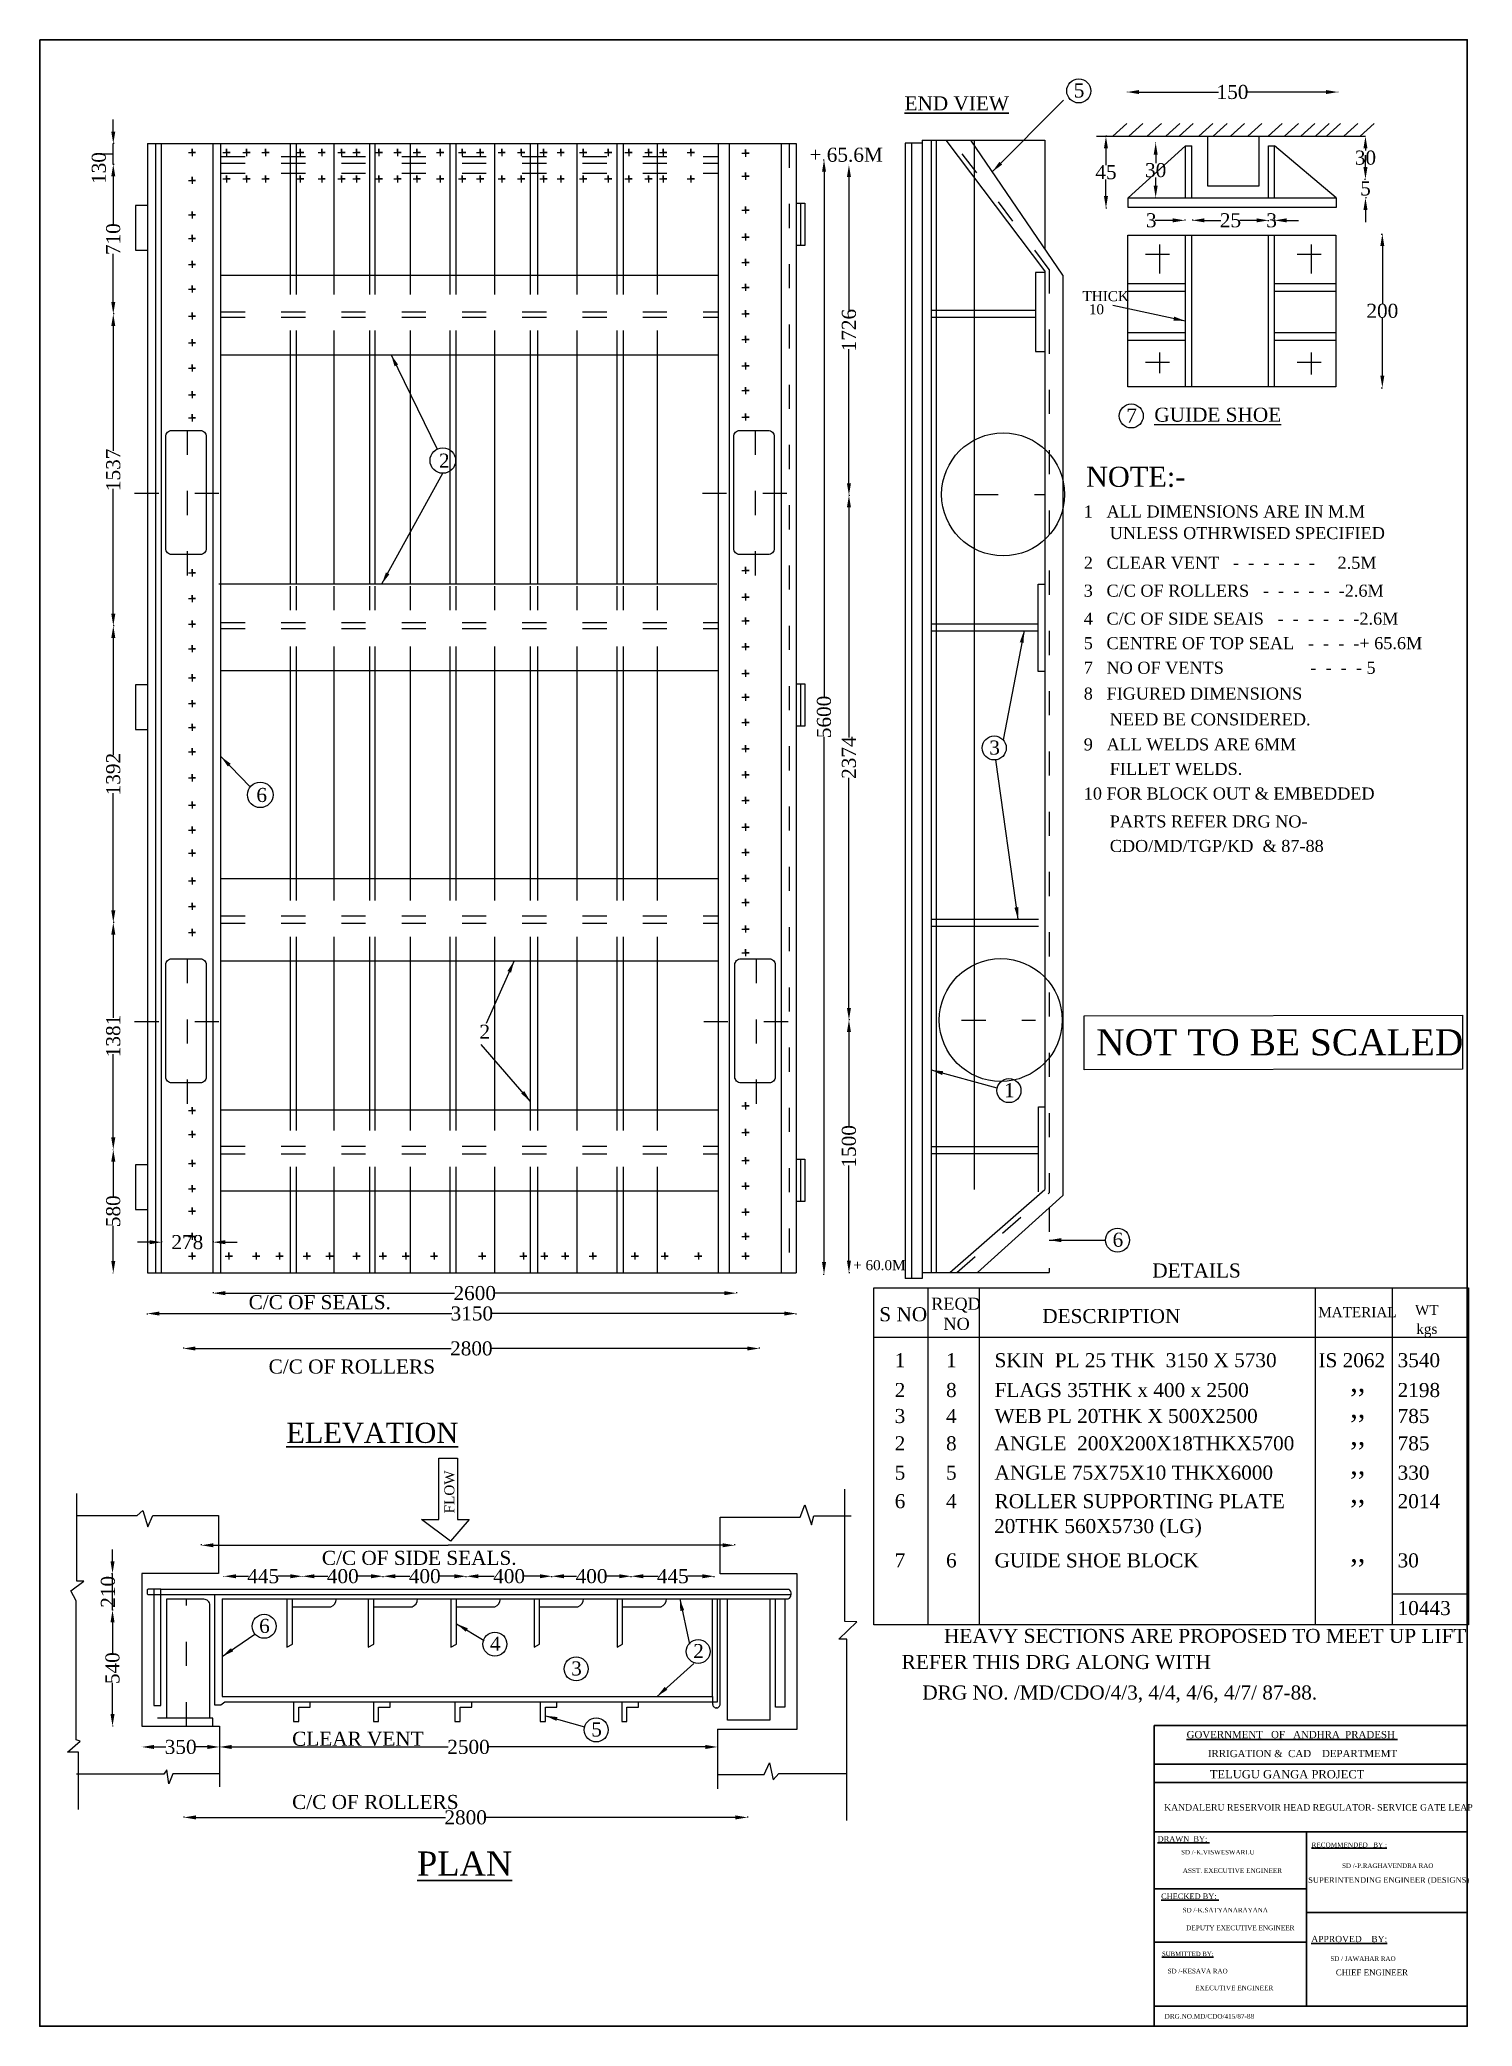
# Model space of a CAD drawing. Header units: millimetres. Extents: x 348 to 7478, y 9028 to 18917.
import ezdxf

# ---------------------------------------------------------------- set-up
doc = ezdxf.new("R2010")
doc.units = ezdxf.units.MM
doc.header["$MEASUREMENT"] = 0
doc.linetypes.add('ACAD_ISO03W100', pattern=[30, 12, -18])
for name, color, linetype in [('DIM', 5, 'Continuous'), ('DO LINE', 3, 'Continuous'), ('DWG.LINE', 10, 'Continuous'), ('TEXT', 7, 'Continuous')]:
    doc.layers.add(name, color=color, linetype=linetype)
doc.layers.add('TITLE', color=7, linetype='Continuous', lineweight=30)
doc.styles.get("Standard").update_dxf_attribs({"font": 'times.ttf', "height": 70})
doc.dimstyles.get("Standard").update_dxf_attribs({"dimtxt": 70, "dimasz": 60, "dimexe": 0.18, "dimexo": 0.0625, "dimgap": 0.09, "dimtad": 0, "dimtih": 1, "dimtoh": 1, "dimdec": 0, "dimzin": 0, "dimdsep": 46, "dimtxsty": 'Standard', "dimcen": 300, "dimclrd": 5, "dimclre": 5, "dimclrt": 4, "dimadec": 0, "dimazin": 0, "dimtfac": 1, "dimtdec": 0, "dimtofl": 0, "dimtmove": 0, "dimatfit": 3, "dimfxl": 0, "dimtolj": 1, "dimtzin": 0, "dimarcsym": 0})

msp = doc.modelspace()

# ---------------------------------------------------------------- texts
at = {"layer": 'TEXT', "ltscale": 0.2}
for s, height, p in [('5', 70, (5494.7, 18629.3)), ('+ 65.6M', 70, (4179.3, 18309.6)), ('THICK', 50, (5538.3, 17615.6)), ('10', 50, (5569.9, 17550.2)), ('7', 70, (5756.3, 17011.2)), ('%%UGUIDE SHOE', 70, (5895.7, 17015.4)), ('2', 70, (2335.2, 16786.7)), ('NOTE:-', 100, (5555.5, 16691.4)), ('1   ALL DIMENSIONS ARE IN M.M', 60, (5544.5, 16538.6)), ('UNLESS OTHRWISED SPECIFIED', 60, (5673.9, 16431.1)), ('2   CLEAR VENT   -  -  -  -  -  -     2.5M', 60, (5544.5, 16283.5)), ('3   C/C OF ROLLERS   -  -  -  -  -  -2.6M', 60, (5544.5, 16144.4)), ('4   C/C OF SIDE SEAIS   -  -  -  -  -  -2.6M', 60, (5544.5, 16005.2)), ('5   CENTRE OF TOP SEAL   -  -  -  -+ 65.6M', 60, (5544.5, 15883)), ('7   NO OF VENTS                   -  -  -  - 5', 60, (5544.5, 15760.7)), ('8   FIGURED DIMENSIONS             ', 60, (5544.5, 15632.1)), ('NEED BE CONSIDERED.', 60, (5673.9, 15503.8)), ('3', 70, (5074.3, 15358.4)), ('9   ALL WELDS ARE 6MM', 60, (5544.5, 15379.1)), ('FILLET WELDS.', 60, (5673.9, 15257.2)), ('6', 70, (1426.4, 15122.4)), ('10 FOR BLOCK OUT & EMBEDDED', 60, (5544.5, 15134.6)), ('PARTS REFER DRG NO-', 60, (5673.9, 14995.7)), ('CDO/MD/TGP/KD  & 87-88', 60, (5673.9, 14873.5)), ('2', 70, (2536.5, 13943.6)), ('NOT TO BE SCALED', 130, (5606.5, 13861)), ('1', 70, (5147.5, 13652.6)), ('6', 70, (5688, 12908.3)), ('+ 60.0M', 50, (4396.8, 12791.7)), ('DETAILS', 70, (5885.7, 12755.1)), ('C/C OF SEALS.', 70, (1387.7, 12597.3)), ('S NO', 70, (4527, 12537.3)), ('REQD', 60, (4785.2, 12594.8)), ('DESCRIPTION', 70, (5338, 12528.3)), ('MATERIAL', 50, (6711.4, 12557.6)), ('WT', 50, (7193.3, 12568.9)), ('NO', 60, (4846, 12494.5)), ('kgs', 50, (7199.6, 12474.4)), ('1 ', 70, (4603.5, 12308.5)), ('1 ', 70, (4859, 12308.5)), ('SKIN  PL 25 THK  3150 X 5730', 70, (5100.6, 12308.5)), ('IS 2062', 70, (6712.5, 12308.5)), ('3540', 70, (7106.6, 12308.5)), ('C/C OF ROLLERS ', 70, (1487.2, 12277)), ('2', 70, (4603.5, 12160)), ('8', 70, (4859, 12160)), ('FLAGS 35THK x 400 x 2500', 70, (5100.6, 12160)), (',,', 100, (6870.8, 12186.4)), ('2198', 70, (7106.6, 12160)), ('3', 70, (4603.5, 12030.8)), ('4', 70, (4859, 12030.8)), ('WEB PL 20THK X 500X2500', 70, (5100.6, 12030.8)), (',,', 100, (6870.8, 12057.1)), ('785', 70, (7106.6, 12030.8)), ('2', 70, (4603.5, 11894.8)), ('8', 70, (4859, 11894.8)), ('ANGLE  200X200X18THKX5700', 70, (5100.6, 11894.8)), (',,', 100, (6870.8, 11921.2)), ('785', 70, (7106.6, 11894.8)), ('5', 70, (4603.5, 11748.8)), ('5', 70, (4859, 11748.8)), ('ANGLE 75X75X10 THKX6000', 70, (5100.6, 11748.8)), (',,', 100, (6870.8, 11775.2)), ('330', 70, (7106.6, 11748.8)), ('6', 70, (4603.5, 11606.8)), ('4', 70, (4859, 11606.8)), ('ROLLER SUPPORTING PLATE', 70, (5100.6, 11606.8)), ('2014', 70, (7106.6, 11606.8)), (',,', 100, (6870.8, 11633.2)), ('20THK 560X5730 (LG)', 70, (5098.4, 11482.8)), ('C/C OF SIDE SEALS. ', 70, (1752.2, 11324.6)), ('7', 70, (4603.5, 11312)), ('6', 70, (4859, 11312)), ('GUIDE SHOE BLOCK', 70, (5100.6, 11312)), ('30', 70, (7106.6, 11312)), (',,', 100, (6870.8, 11338.3)), ('10443', 70, (7106.6, 11074.6)), ('6', 70, (1440.1, 10985.9)), ('HEAVY SECTIONS ARE PROPOSED TO MEET UP LIFT', 70, (4849.2, 10936)), ('4', 70, (2588.7, 10897.4)), ('2', 70, (3600.6, 10860.5)), ('3', 70, (2993.1, 10774.1)), ('REFER THIS DRG ALONG WITH', 70, (4638.2, 10806.1)), ('DRG NO. /MD/CDO/4/3, 4/4, 4/6, 4/7/ 87-88.', 70, (4741.2, 10654.2)), ('CLEAR VENT ', 70, (1604.3, 10424)), ('5', 70, (3093, 10470.1)), ('C/C OF ROLLERS ', 70, (1604.3, 10109.3))]:
    msp.add_text(s, height=height, dxfattribs=at).set_placement(p)
msp.add_text('FLOW', height=50, rotation=90, dxfattribs=at).set_placement((2411.8, 11580.9))
at = {"layer": 'TITLE', "ltscale": 0.2}
for s, height, p in [('%%UEND VIEW', 70, (4652.2, 18565.2)), ('%%UELEVATION', 100, (1575.4, 11931.8)), ('%%UPLAN', 120, (2226, 9777.8))]:
    msp.add_text(s, height=height, dxfattribs=at).set_placement(p)
at = {"layer": 'TITLE', "lineweight": 30}
for s, height, p in [('%%UGOVERNMENT   OF   ANDHRA  PRADESH ', 35.902, (6056.5, 10461.7)), ('IRRIGATION &  CAD    DEPARTMEMT ', 35.902, (6162.5, 10367.5)), ('TELUGU GANGA PROJECT', 41.3, (6171.8, 10261.8)), ('KANDALERU RESERVOIR HEAD REGULATOR- SERVICE GATE LEAP', 32, (5944.3, 10101.4)), ('%%UDRAWN  BY; ', 27.271, (5912.2, 9946.4)), ('SD /-K.VISWESWARLU', 22.845, (6028.8, 9882.9)), ('%%URECOMMENDED   BY :', 23.403, (6678.4, 9918.9)), ('ASST. EXECUTIVE ENGINEER', 23.436, (6037.2, 9790.8)), ('SD /-P.RAGHAVENDRA RAO', 22.845, (6830.2, 9815.6)), ('SUPERINTENDING ENGINEER (DESIGNS)', 27.924, (6661.7, 9741.8)), ('%%UCHECKED BY: ', 27.271, (5929.4, 9661.5)), ('SD /-K.SATYANARAYANA', 22.845, (6036.7, 9594.4)), ('DEPUTY EXECUTIVE ENGINEER', 23.436, (6054.4, 9505.9)), ('%%USUBMITTED BY;', 22.027, (5933.9, 9376.9)), ('%%UAPPROVED    BY;', 31.466, (6677.1, 9446.4)), ('SD /-KESAVA RAO', 22.845, (5962, 9291)), ('SD / JAWAHAR RAO', 22.845, (6772, 9352.9)), ('CHIEF ENGINEER', 29.217, (6799, 9281.3)), ('EXECUTIVE ENGINEER', 23.436, (6098.9, 9207)), ('DRG.NO.MD/CDO/415/87-88', 23.436, (5946.9, 9065.7))]:
    msp.add_text(s, height=height, dxfattribs=at).set_placement(p)

# ---------------------------------------------------------------- blocks, each defined once
blk = doc.blocks.new('*D2')
at = {"layer": 'Defpoints', "color": 0, "ltscale": 0.2}
for p in [(711.2, 13392.2), (714.1, 13392.2), (711.2, 12777.7)]:
    blk.add_point(p, dxfattribs=at)
at = {"layer": 'DIM', "color": 5, "lineweight": -2, "ltscale": 0.2}
for p, q in [((711.3, 13392.2), (714.2, 13392.2)), ((714.1, 13332.2), (714.1, 13158.2)), ((714.1, 12837.7), (714.1, 13011.7)), ((711.3, 12777.7), (714.2, 12777.7))]:
    blk.add_line(p, q, dxfattribs=at)
at = {"layer": 'DIM', "color": 5, "ltscale": 0.2}
for points in [[(704.1, 13332.2), (724.1, 13332.2), (714.1, 13392.2)], [(704.1, 12837.7), (724.1, 12837.7), (714.1, 12777.7)]]:
    blk.add_solid(points, dxfattribs=at)
at = {"layer": 'DIM', "color": 4, "ltscale": 0.2, "insert": (714.1, 13084.9), "char_height": 70, "attachment_point": 5, "rotation": 90}
blk.add_mtext('\\A1;580', dxfattribs=at)
blk = doc.blocks.new('*D3')
at = {"layer": 'Defpoints', "color": 0, "ltscale": 0.2}
for p in [(714.1, 14522.5), (757, 14522.5), (711.2, 13392.2)]:
    blk.add_point(p, dxfattribs=at)
at = {"layer": 'DIM', "color": 5, "lineweight": -2, "ltscale": 0.2}
for p, q in [((719.1, 14522.5), (713.9, 14522.5)), ((714.1, 14462.5), (714.1, 14048.4)), ((714.1, 13452.2), (714.1, 13866.3)), ((711.3, 13392.2), (714.2, 13392.2))]:
    blk.add_line(p, q, dxfattribs=at)
at = {"layer": 'DIM', "color": 5, "ltscale": 0.2}
for points in [[(704.1, 14462.5), (724.1, 14462.5), (714.1, 14522.5)], [(704.1, 13452.2), (724.1, 13452.2), (714.1, 13392.2)]]:
    blk.add_solid(points, dxfattribs=at)
at = {"layer": 'DIM', "color": 4, "ltscale": 0.2, "insert": (714.1, 13957.4), "char_height": 70, "attachment_point": 5, "rotation": 90}
blk.add_mtext('\\A1;1381', dxfattribs=at)
blk = doc.blocks.new('*D4')
at = {"layer": 'Defpoints', "color": 0, "ltscale": 0.2}
for p in [(714.1, 15999.5), (751.2, 15999.5), (757, 14522.5)]:
    blk.add_point(p, dxfattribs=at)
at = {"layer": 'DIM', "color": 5, "lineweight": -2, "ltscale": 0.2}
for p, q in [((719.1, 15999.5), (713.9, 15999.5)), ((714.1, 15939.5), (714.1, 15356.3)), ((714.1, 14582.5), (714.1, 15165.8)), ((719.1, 14522.5), (713.9, 14522.5))]:
    blk.add_line(p, q, dxfattribs=at)
at = {"layer": 'DIM', "color": 5, "ltscale": 0.2}
for points in [[(704.1, 15939.5), (724.1, 15939.5), (714.1, 15999.5)], [(704.1, 14582.5), (724.1, 14582.5), (714.1, 14522.5)]]:
    blk.add_solid(points, dxfattribs=at)
at = {"layer": 'DIM', "color": 4, "ltscale": 0.2, "insert": (714.1, 15261), "char_height": 70, "attachment_point": 5, "rotation": 90}
blk.add_mtext('\\A1;1392', dxfattribs=at)
blk = doc.blocks.new('*D5')
at = {"layer": 'Defpoints', "color": 0, "ltscale": 0.2}
for p in [(714.1, 17551.9), (739.8, 17551.9), (751.2, 15999.5)]:
    blk.add_point(p, dxfattribs=at)
at = {"layer": 'DIM', "color": 5, "lineweight": -2, "ltscale": 0.2}
for p, q in [((719.1, 17551.9), (713.9, 17551.9)), ((714.1, 17491.9), (714.1, 16870.8)), ((714.1, 16059.5), (714.1, 16680.6)), ((719.1, 15999.5), (713.9, 15999.5))]:
    blk.add_line(p, q, dxfattribs=at)
at = {"layer": 'DIM', "color": 5, "ltscale": 0.2}
for points in [[(704.1, 17491.9), (724.1, 17491.9), (714.1, 17551.9)], [(704.1, 16059.5), (724.1, 16059.5), (714.1, 15999.5)]]:
    blk.add_solid(points, dxfattribs=at)
at = {"layer": 'DIM', "color": 4, "ltscale": 0.2, "insert": (714.1, 16775.7), "char_height": 70, "attachment_point": 5, "rotation": 90}
blk.add_mtext('\\A1;1537', dxfattribs=at)
blk = doc.blocks.new('*D6')
at = {"layer": 'Defpoints', "color": 0, "ltscale": 0.2}
for p in [(714.1, 18296.5), (722.6, 18296.5), (739.8, 17551.9)]:
    blk.add_point(p, dxfattribs=at)
at = {"layer": 'DIM', "color": 5, "lineweight": -2, "ltscale": 0.2}
for p, q in [((719.1, 18296.5), (713.9, 18296.5)), ((714.1, 18236.5), (714.1, 17998.1)), ((714.1, 17611.9), (714.1, 17850.4)), ((719.1, 17551.9), (713.9, 17551.9))]:
    blk.add_line(p, q, dxfattribs=at)
at = {"layer": 'DIM', "color": 5, "ltscale": 0.2}
for points in [[(704.1, 18236.5), (724.1, 18236.5), (714.1, 18296.5)], [(704.1, 17611.9), (724.1, 17611.9), (714.1, 17551.9)]]:
    blk.add_solid(points, dxfattribs=at)
at = {"layer": 'DIM', "color": 4, "ltscale": 0.2, "insert": (714.1, 17924.2), "char_height": 70, "attachment_point": 5, "rotation": 90}
blk.add_mtext('\\A1;710', dxfattribs=at)
blk = doc.blocks.new('*D7')
at = {"layer": 'Defpoints', "color": 0, "ltscale": 0.2}
for p in [(714.1, 18399.7), (748.4, 18399.7), (722.6, 18296.5)]:
    blk.add_point(p, dxfattribs=at)
at = {"layer": 'DIM', "color": 5, "lineweight": -2, "ltscale": 0.2}
for p, q in [((714.1, 18459.7), (714.1, 18519.7)), ((719.1, 18399.7), (713.9, 18399.7)), ((714.1, 18296.5), (714.1, 18399.7)), ((642.6, 18348.1), (642.4, 18348.1)), ((714.1, 18348.1), (642.6, 18348.1)), ((719.1, 18296.5), (713.9, 18296.5)), ((714.1, 18236.5), (714.1, 18176.5))]:
    blk.add_line(p, q, dxfattribs=at)
at = {"layer": 'DIM', "color": 5, "ltscale": 0.2}
for points in [[(704.1, 18459.7), (724.1, 18459.7), (714.1, 18399.7)], [(704.1, 18236.5), (724.1, 18236.5), (714.1, 18296.5)]]:
    blk.add_solid(points, dxfattribs=at)
at = {"layer": 'DIM', "color": 4, "ltscale": 0.2, "insert": (642.4, 18278.5), "char_height": 70, "attachment_point": 5, "rotation": 90}
blk.add_mtext('\\A1;130', dxfattribs=at)
blk = doc.blocks.new('*D8')
at = {"layer": 'Defpoints', "color": 0, "ltscale": 0.2}
for p in [(954.7, 12970.9), (1211, 12970.9), (1211, 12930.9)]:
    blk.add_point(p, dxfattribs=at)
at = {"layer": 'DIM', "color": 5, "lineweight": -2, "ltscale": 0.2}
for p, q in [((894.7, 12930.9), (834.7, 12930.9)), ((954.7, 12935.9), (954.7, 12930.7)), ((1211, 12935.9), (1211, 12930.7)), ((1271, 12930.9), (1331, 12930.9))]:
    blk.add_line(p, q, dxfattribs=at)
at = {"layer": 'DIM', "color": 5, "ltscale": 0.2}
for points in [[(894.7, 12940.9), (894.7, 12920.9), (954.7, 12930.9)], [(1271, 12940.9), (1271, 12920.9), (1211, 12930.9)]]:
    blk.add_solid(points, dxfattribs=at)
at = {"layer": 'DIM', "color": 4, "ltscale": 0.2, "insert": (1082.8, 12930.9), "char_height": 70, "attachment_point": 5}
blk.add_mtext('\\A1;278', dxfattribs=at)
blk = doc.blocks.new('*D9')
at = {"layer": 'Defpoints', "color": 0, "ltscale": 0.2}
for p in [(883.7, 12575.7), (883.7, 12537.8), (4113.7, 12537.8)]:
    blk.add_point(p, dxfattribs=at)
at = {"layer": 'DIM', "color": 5, "lineweight": -2, "ltscale": 0.2}
for p, q in [((883.7, 12570.7), (883.7, 12575.8)), ((943.7, 12575.7), (2399.2, 12575.7)), ((4053.7, 12575.7), (2598.2, 12575.7)), ((4113.7, 12570.7), (4113.7, 12575.8))]:
    blk.add_line(p, q, dxfattribs=at)
at = {"layer": 'DIM', "color": 5, "ltscale": 0.2}
for points in [[(943.7, 12585.7), (943.7, 12565.7), (883.7, 12575.7)], [(4053.7, 12585.7), (4053.7, 12565.7), (4113.7, 12575.7)]]:
    blk.add_solid(points, dxfattribs=at)
at = {"layer": 'DIM', "color": 4, "ltscale": 0.2, "insert": (2498.7, 12575.7), "char_height": 70, "attachment_point": 5}
blk.add_mtext('\\A1;3150', dxfattribs=at)
blk = doc.blocks.new('*D10')
at = {"layer": 'Defpoints', "color": 0, "ltscale": 0.2}
for p in [(1063.1, 12416), (3929.4, 12416), (3929.4, 12401.8)]:
    blk.add_point(p, dxfattribs=at)
at = {"layer": 'DIM', "color": 5, "lineweight": -2, "ltscale": 0.2}
for p, q in [((1063.1, 12406.8), (1063.1, 12401.6)), ((1123.1, 12401.8), (2395.8, 12401.8)), ((3869.4, 12401.8), (2596.8, 12401.8)), ((3929.4, 12406.8), (3929.4, 12401.6))]:
    blk.add_line(p, q, dxfattribs=at)
at = {"layer": 'DIM', "color": 5, "ltscale": 0.2}
for points in [[(1123.1, 12411.8), (1123.1, 12391.8), (1063.1, 12401.8)], [(3869.4, 12411.8), (3869.4, 12391.8), (3929.4, 12401.8)]]:
    blk.add_solid(points, dxfattribs=at)
at = {"layer": 'DIM', "color": 4, "ltscale": 0.2, "insert": (2496.3, 12401.8), "char_height": 70, "attachment_point": 5}
blk.add_mtext('\\A1;2800', dxfattribs=at)
blk = doc.blocks.new('*D11')
at = {"layer": 'Defpoints', "color": 0, "ltscale": 0.2}
for p in [(1211, 12689.7), (3815.3, 12689.7), (3815.3, 12677.2)]:
    blk.add_point(p, dxfattribs=at)
at = {"layer": 'DIM', "color": 5, "lineweight": -2, "ltscale": 0.2}
for p, q in [((1211, 12682.2), (1211, 12677.1)), ((1271, 12677.2), (2412.6, 12677.2)), ((3755.3, 12677.2), (2613.6, 12677.2)), ((3815.3, 12682.2), (3815.3, 12677.1))]:
    blk.add_line(p, q, dxfattribs=at)
at = {"layer": 'DIM', "color": 5, "ltscale": 0.2}
for points in [[(1271, 12687.2), (1271, 12667.2), (1211, 12677.2)], [(3755.3, 12687.2), (3755.3, 12667.2), (3815.3, 12677.2)]]:
    blk.add_solid(points, dxfattribs=at)
at = {"layer": 'DIM', "color": 4, "ltscale": 0.2, "insert": (2513.1, 12677.2), "char_height": 70, "attachment_point": 5}
blk.add_mtext('\\A1;2600', dxfattribs=at)
blk = doc.blocks.new('*D12')
at = {"layer": 'Defpoints', "color": 0, "ltscale": 0.2}
for p in [(4217, 18319.6), (4217, 12771.7), (4251.7, 12771.7)]:
    blk.add_point(p, dxfattribs=at)
at = {"layer": 'DIM', "color": 5, "lineweight": -2, "ltscale": 0.2}
for p, q in [((4246.7, 18319.6), (4251.9, 18319.6)), ((4251.7, 18259.6), (4251.7, 15644.8)), ((4251.7, 12831.7), (4251.7, 15446.5)), ((4246.7, 12771.7), (4251.9, 12771.7))]:
    blk.add_line(p, q, dxfattribs=at)
at = {"layer": 'DIM', "color": 5, "ltscale": 0.2}
for points in [[(4241.7, 18259.6), (4261.7, 18259.6), (4251.7, 18319.6)], [(4241.7, 12831.7), (4261.7, 12831.7), (4251.7, 12771.7)]]:
    blk.add_solid(points, dxfattribs=at)
at = {"layer": 'DIM', "color": 4, "ltscale": 0.2, "insert": (4251.7, 15545.7), "char_height": 70, "attachment_point": 5, "rotation": 90}
blk.add_mtext('\\A1;5600', dxfattribs=at)
blk = doc.blocks.new('*D13')
at = {"layer": 'Defpoints', "color": 0, "ltscale": 0.2}
for p in [(4375.7, 14037.4), (4383.1, 14037.4), (4383.1, 12779.2)]:
    blk.add_point(p, dxfattribs=at)
at = {"layer": 'DIM', "color": 5, "lineweight": -2, "ltscale": 0.2}
for p, q in [((4380.7, 14037.4), (4375.5, 14037.4)), ((4375.7, 13977.4), (4375.7, 13503.8)), ((4375.7, 12839.2), (4375.7, 13312.7)), ((4380.7, 12779.2), (4375.5, 12779.2))]:
    blk.add_line(p, q, dxfattribs=at)
at = {"layer": 'DIM', "color": 5, "ltscale": 0.2}
for points in [[(4365.7, 13977.4), (4385.7, 13977.4), (4375.7, 14037.4)], [(4365.7, 12839.2), (4385.7, 12839.2), (4375.7, 12779.2)]]:
    blk.add_solid(points, dxfattribs=at)
at = {"layer": 'DIM', "color": 4, "ltscale": 0.2, "insert": (4375.7, 13408.3), "char_height": 70, "attachment_point": 5, "rotation": 90}
blk.add_mtext('\\A1;1500', dxfattribs=at)
blk = doc.blocks.new('*D14')
at = {"layer": 'Defpoints', "color": 0, "ltscale": 0.2}
for p in [(4375.7, 16648.9), (4405.1, 16648.9), (4383.1, 14037.4)]:
    blk.add_point(p, dxfattribs=at)
at = {"layer": 'DIM', "color": 5, "lineweight": -2, "ltscale": 0.2}
for p, q in [((4380.7, 16648.9), (4375.5, 16648.9)), ((4375.7, 16588.9), (4375.7, 15443.7)), ((4375.7, 14097.4), (4375.7, 15242.6)), ((4380.7, 14037.4), (4375.5, 14037.4))]:
    blk.add_line(p, q, dxfattribs=at)
at = {"layer": 'DIM', "color": 5, "ltscale": 0.2}
for points in [[(4365.7, 16588.9), (4385.7, 16588.9), (4375.7, 16648.9)], [(4365.7, 14097.4), (4385.7, 14097.4), (4375.7, 14037.4)]]:
    blk.add_solid(points, dxfattribs=at)
at = {"layer": 'DIM', "color": 4, "ltscale": 0.2, "insert": (4375.7, 15343.1), "char_height": 70, "attachment_point": 5, "rotation": 90}
blk.add_mtext('\\A1;2374', dxfattribs=at)
blk = doc.blocks.new('*D15')
at = {"layer": 'Defpoints', "color": 0, "ltscale": 0.2}
for p in [(4375.7, 18293.8), (4376, 18293.8), (4405.1, 16648.9)]:
    blk.add_point(p, dxfattribs=at)
at = {"layer": 'DIM', "color": 5, "lineweight": -2, "ltscale": 0.2}
for p, q in [((4375.9, 18293.8), (4375.5, 18293.8)), ((4375.7, 18233.8), (4375.7, 17566.8)), ((4375.7, 16708.9), (4375.7, 17376)), ((4380.7, 16648.9), (4375.5, 16648.9))]:
    blk.add_line(p, q, dxfattribs=at)
at = {"layer": 'DIM', "color": 5, "ltscale": 0.2}
for points in [[(4365.7, 18233.8), (4385.7, 18233.8), (4375.7, 18293.8)], [(4365.7, 16708.9), (4385.7, 16708.9), (4375.7, 16648.9)]]:
    blk.add_solid(points, dxfattribs=at)
at = {"layer": 'DIM', "color": 4, "ltscale": 0.2, "insert": (4375.7, 17471.4), "char_height": 70, "attachment_point": 5, "rotation": 90}
blk.add_mtext('\\A1;1726', dxfattribs=at)
blk = doc.blocks.new('*D16')
at = {"layer": 'Defpoints', "color": 0, "ltscale": 0.2}
for p in [(5660.4, 18436.2), (5655, 18078.6), (5660.4, 18078.6)]:
    blk.add_point(p, dxfattribs=at)
at = {"layer": 'DIM', "color": 5, "lineweight": -2, "ltscale": 0.2}
for p, q in [((5660, 18436.2), (5654.8, 18436.2)), ((5655, 18376.2), (5655, 18293.1)), ((5655, 18138.6), (5655, 18221.7)), ((5660, 18078.6), (5654.8, 18078.6))]:
    blk.add_line(p, q, dxfattribs=at)
at = {"layer": 'DIM', "color": 5, "ltscale": 0.2}
for points in [[(5645, 18376.2), (5665, 18376.2), (5655, 18436.2)], [(5645, 18138.6), (5665, 18138.6), (5655, 18078.6)]]:
    blk.add_solid(points, dxfattribs=at)
at = {"layer": 'DIM', "color": 4, "ltscale": 0.2, "insert": (5655, 18257.4), "char_height": 70, "attachment_point": 5}
blk.add_mtext('\\A1;45', dxfattribs=at)
blk = doc.blocks.new('*D17')
at = {"layer": 'Defpoints', "color": 0, "ltscale": 0.2}
for p in [(5902.4, 18404.4), (5903.8, 18404.4), (5903.8, 18130.5)]:
    blk.add_point(p, dxfattribs=at)
at = {"layer": 'DIM', "color": 5, "lineweight": -2, "ltscale": 0.2}
for p, q in [((5903.7, 18404.4), (5902.2, 18404.4)), ((5902.4, 18344.4), (5902.4, 18303.1)), ((5902.4, 18190.5), (5902.4, 18231.7)), ((5903.7, 18130.5), (5902.2, 18130.5))]:
    blk.add_line(p, q, dxfattribs=at)
at = {"layer": 'DIM', "color": 5, "ltscale": 0.2}
for points in [[(5892.4, 18344.4), (5912.4, 18344.4), (5902.4, 18404.4)], [(5892.4, 18190.5), (5912.4, 18190.5), (5902.4, 18130.5)]]:
    blk.add_solid(points, dxfattribs=at)
at = {"layer": 'DIM', "color": 4, "ltscale": 0.2, "insert": (5902.4, 18267.4), "char_height": 70, "attachment_point": 5}
blk.add_mtext('\\A1;30', dxfattribs=at)
blk = doc.blocks.new('*D18')
at = {"layer": 'Defpoints', "color": 0, "ltscale": 0.2}
for p in [(6919.8, 18436.2), (6919.8, 18223), (6946.6, 18223)]:
    blk.add_point(p, dxfattribs=at)
at = {"layer": 'DIM', "color": 5, "lineweight": -2, "ltscale": 0.2}
for p, q in [((6941.6, 18436.2), (6946.8, 18436.2)), ((6946.6, 18376.2), (6946.6, 18365.3)), ((6941.6, 18223), (6946.8, 18223)), ((6946.6, 18283), (6946.6, 18293.9))]:
    blk.add_line(p, q, dxfattribs=at)
at = {"layer": 'DIM', "color": 5, "ltscale": 0.2}
for points in [[(6936.6, 18376.2), (6956.6, 18376.2), (6946.6, 18436.2)], [(6936.6, 18283), (6956.6, 18283), (6946.6, 18223)]]:
    blk.add_solid(points, dxfattribs=at)
at = {"layer": 'DIM', "color": 4, "ltscale": 0.2, "insert": (6946.6, 18329.6), "char_height": 70, "attachment_point": 5}
blk.add_mtext('\\A1;30', dxfattribs=at)
blk = doc.blocks.new('*D19')
at = {"layer": 'Defpoints', "color": 0, "ltscale": 0.2}
for p in [(6919.8, 18223), (6946.6, 18129.5), (6952.6, 18129.5)]:
    blk.add_point(p, dxfattribs=at)
at = {"layer": 'DIM', "color": 5, "lineweight": -2, "ltscale": 0.2}
for p, q in [((6946.6, 18283), (6946.6, 18343)), ((6941.6, 18223), (6946.8, 18223)), ((6951.6, 18129.5), (6946.4, 18129.5)), ((6946.6, 18069.5), (6946.6, 18009.5))]:
    blk.add_line(p, q, dxfattribs=at)
at = {"layer": 'DIM', "color": 5, "ltscale": 0.2}
for points in [[(6936.6, 18283), (6956.6, 18283), (6946.6, 18223)], [(6936.6, 18069.5), (6956.6, 18069.5), (6946.6, 18129.5)]]:
    blk.add_solid(points, dxfattribs=at)
at = {"layer": 'DIM', "color": 4, "ltscale": 0.2, "insert": (6946.6, 18176.2), "char_height": 70, "attachment_point": 5}
blk.add_mtext('\\A1;5', dxfattribs=at)
blk = doc.blocks.new('*D20')
at = {"layer": 'Defpoints', "color": 0, "ltscale": 0.2}
for p in [(6958.9, 17949.9), (6958.9, 17184.3), (7030.6, 17184.3)]:
    blk.add_point(p, dxfattribs=at)
at = {"layer": 'DIM', "color": 5, "lineweight": -2, "ltscale": 0.2}
for p, q in [((7025.6, 17949.9), (7030.8, 17949.9)), ((7030.6, 17889.9), (7030.6, 17602.8)), ((7030.6, 17244.3), (7030.6, 17531.4)), ((7025.6, 17184.3), (7030.8, 17184.3))]:
    blk.add_line(p, q, dxfattribs=at)
at = {"layer": 'DIM', "color": 5, "ltscale": 0.2}
for points in [[(7020.6, 17889.9), (7040.6, 17889.9), (7030.6, 17949.9)], [(7020.6, 17244.3), (7040.6, 17244.3), (7030.6, 17184.3)]]:
    blk.add_solid(points, dxfattribs=at)
at = {"layer": 'DIM', "color": 4, "ltscale": 0.2, "insert": (7030.6, 17567.1), "char_height": 70, "attachment_point": 5}
blk.add_mtext('\\A1;200', dxfattribs=at)
blk = doc.blocks.new('*D21')
at = {"layer": 'Defpoints', "color": 0, "ltscale": 0.2}
for p in [(6047.6, 18023.4), (6085, 18023.4), (6085, 18017.9)]:
    blk.add_point(p, dxfattribs=at)
at = {"layer": 'DIM', "color": 5, "lineweight": -2, "ltscale": 0.2}
for p, q in [((5987.6, 18017.9), (5899.8, 18017.9)), ((6047.6, 18022.9), (6047.6, 18017.7)), ((6085, 18022.9), (6085, 18017.7)), ((6145, 18017.9), (6205, 18017.9))]:
    blk.add_line(p, q, dxfattribs=at)
at = {"layer": 'DIM', "color": 5, "ltscale": 0.2}
for points in [[(5987.6, 18027.9), (5987.6, 18007.9), (6047.6, 18017.9)], [(6145, 18027.9), (6145, 18007.9), (6085, 18017.9)]]:
    blk.add_solid(points, dxfattribs=at)
at = {"layer": 'DIM', "color": 4, "ltscale": 0.2, "insert": (5880.2, 18017.9), "char_height": 70, "attachment_point": 5}
blk.add_mtext('\\A1;3', dxfattribs=at)
blk = doc.blocks.new('*D22')
at = {"layer": 'Defpoints', "color": 0, "ltscale": 0.2}
for p in [(6085, 18023.4), (6464.3, 18017.9), (6464.3, 18013.5)]:
    blk.add_point(p, dxfattribs=at)
at = {"layer": 'DIM', "color": 5, "lineweight": -2, "ltscale": 0.2}
for p, q in [((6085, 18022.9), (6085, 18017.7)), ((6145, 18017.9), (6227.4, 18017.9)), ((6404.3, 18017.9), (6321.9, 18017.9)), ((6464.3, 18013.6), (6464.3, 18018.1))]:
    blk.add_line(p, q, dxfattribs=at)
at = {"layer": 'DIM', "color": 5, "ltscale": 0.2}
for points in [[(6145, 18027.9), (6145, 18007.9), (6085, 18017.9)], [(6404.3, 18027.9), (6404.3, 18007.9), (6464.3, 18017.9)]]:
    blk.add_solid(points, dxfattribs=at)
at = {"layer": 'DIM', "color": 4, "ltscale": 0.2, "insert": (6274.6, 18017.9), "char_height": 70, "attachment_point": 5}
blk.add_mtext('\\A1;25', dxfattribs=at)
blk = doc.blocks.new('*D23')
at = {"layer": 'Defpoints', "color": 0, "ltscale": 0.2}
for p in [(6464.3, 18013.5), (6494.1, 18022.3), (6494.1, 18017.9)]:
    blk.add_point(p, dxfattribs=at)
at = {"layer": 'DIM', "color": 5, "lineweight": -2, "ltscale": 0.2}
for p, q in [((6404.3, 18017.9), (6344.3, 18017.9)), ((6464.3, 18013.6), (6464.3, 18018.1)), ((6494.1, 18022.3), (6494.1, 18017.7)), ((6554.1, 18017.9), (6614.1, 18017.9))]:
    blk.add_line(p, q, dxfattribs=at)
at = {"layer": 'DIM', "color": 5, "ltscale": 0.2}
for points in [[(6404.3, 18027.9), (6404.3, 18007.9), (6464.3, 18017.9)], [(6554.1, 18027.9), (6554.1, 18007.9), (6494.1, 18017.9)]]:
    blk.add_solid(points, dxfattribs=at)
at = {"layer": 'DIM', "color": 4, "ltscale": 0.2, "insert": (6479.5, 18017.9), "char_height": 70, "attachment_point": 5}
blk.add_mtext('\\A1;3', dxfattribs=at)
blk = doc.blocks.new('*D24')
at = {"layer": 'Defpoints', "color": 0, "ltscale": 0.2}
for p in [(5760, 18658.3), (6809.4, 18658.3), (6809.4, 18656.6)]:
    blk.add_point(p, dxfattribs=at)
at = {"layer": 'DIM', "color": 5, "lineweight": -2, "ltscale": 0.2}
for p, q in [((5760, 18658.2), (5760, 18656.4)), ((5820, 18656.6), (6215, 18656.6)), ((6749.4, 18656.6), (6354.4, 18656.6)), ((6809.4, 18658.2), (6809.4, 18656.4))]:
    blk.add_line(p, q, dxfattribs=at)
at = {"layer": 'DIM', "color": 5, "ltscale": 0.2}
for points in [[(5820, 18666.6), (5820, 18646.6), (5760, 18656.6)], [(6749.4, 18666.6), (6749.4, 18646.6), (6809.4, 18656.6)]]:
    blk.add_solid(points, dxfattribs=at)
at = {"layer": 'DIM', "color": 4, "ltscale": 0.2, "insert": (6284.7, 18656.6), "char_height": 70, "attachment_point": 5}
blk.add_mtext('\\A1;150', dxfattribs=at)
blk = doc.blocks.new('*D25')
at = {"layer": 'Defpoints', "color": 0, "ltscale": 0.2}
for p in [(710.3, 11098.9), (713, 11098.9), (713, 10521.8)]:
    blk.add_point(p, dxfattribs=at)
at = {"layer": 'DIM', "color": 5, "lineweight": -2, "ltscale": 0.2}
for p, q in [((712.9, 11098.9), (710.2, 11098.9)), ((710.3, 11038.9), (710.3, 10883.6)), ((710.3, 10581.8), (710.3, 10737)), ((712.9, 10521.8), (710.2, 10521.8))]:
    blk.add_line(p, q, dxfattribs=at)
at = {"layer": 'DIM', "color": 5, "ltscale": 0.2}
for points in [[(700.3, 11038.9), (720.3, 11038.9), (710.3, 11098.9)], [(700.3, 10581.8), (720.3, 10581.8), (710.3, 10521.8)]]:
    blk.add_solid(points, dxfattribs=at)
at = {"layer": 'DIM', "color": 4, "ltscale": 0.2, "insert": (710.3, 10810.3), "char_height": 70, "attachment_point": 5, "rotation": 90}
blk.add_mtext('\\A1;540', dxfattribs=at)
blk = doc.blocks.new('*D26')
at = {"layer": 'Defpoints', "color": 0, "ltscale": 0.2}
for p in [(702.3, 11281.7), (710.3, 11281.7), (713, 11098.9)]:
    blk.add_point(p, dxfattribs=at)
at = {"layer": 'DIM', "color": 5, "lineweight": -2, "ltscale": 0.2}
for p, q in [((710.3, 11341.7), (710.3, 11401.7)), ((705.3, 11281.7), (710.5, 11281.7)), ((710.3, 11098.9), (710.3, 11281.7)), ((712.9, 11098.9), (710.2, 11098.9)), ((710.3, 11038.9), (710.3, 10978.9))]:
    blk.add_line(p, q, dxfattribs=at)
at = {"layer": 'DIM', "color": 5, "ltscale": 0.2}
for points in [[(700.3, 11341.7), (720.3, 11341.7), (710.3, 11281.7)], [(700.3, 11038.9), (720.3, 11038.9), (710.3, 11098.9)]]:
    blk.add_solid(points, dxfattribs=at)
at = {"layer": 'DIM', "color": 4, "ltscale": 0.2, "insert": (687.7, 11190.3), "char_height": 70, "attachment_point": 5, "rotation": 90}
blk.add_mtext('\\A1;210', dxfattribs=at)
blk = doc.blocks.new('*D27')
at = {"layer": 'Defpoints', "color": 0, "ltscale": 0.2}
for p in [(856.4, 10418), (1242.7, 10418), (1242.7, 10418)]:
    blk.add_point(p, dxfattribs=at)
at = {"layer": 'DIM', "color": 5, "lineweight": -2, "ltscale": 0.2}
for p, q in [((856.4, 10418), (856.4, 10418.1)), ((916.4, 10418), (975.9, 10418)), ((1182.7, 10418), (1123.2, 10418)), ((1242.7, 10418), (1242.7, 10418.1))]:
    blk.add_line(p, q, dxfattribs=at)
at = {"layer": 'DIM', "color": 5, "ltscale": 0.2}
for points in [[(916.4, 10428), (916.4, 10408), (856.4, 10418)], [(1182.7, 10428), (1182.7, 10408), (1242.7, 10418)]]:
    blk.add_solid(points, dxfattribs=at)
at = {"layer": 'DIM', "color": 4, "ltscale": 0.2, "insert": (1049.5, 10418), "char_height": 70, "attachment_point": 5}
blk.add_mtext('\\A1;350', dxfattribs=at)
blk = doc.blocks.new('*D28')
at = {"layer": 'Defpoints', "color": 0, "ltscale": 0.2}
for p in [(1242.7, 10418), (3721.4, 10418), (3721.4, 10418)]:
    blk.add_point(p, dxfattribs=at)
at = {"layer": 'DIM', "color": 5, "lineweight": -2, "ltscale": 0.2}
for p, q in [((1242.7, 10418), (1242.7, 10418.1)), ((1302.7, 10418), (2381.6, 10418)), ((3661.4, 10418), (2582.6, 10418)), ((3721.4, 10418), (3721.4, 10418.1))]:
    blk.add_line(p, q, dxfattribs=at)
at = {"layer": 'DIM', "color": 5, "ltscale": 0.2}
for points in [[(1302.7, 10428), (1302.7, 10408), (1242.7, 10418)], [(3661.4, 10428), (3661.4, 10408), (3721.4, 10418)]]:
    blk.add_solid(points, dxfattribs=at)
at = {"layer": 'DIM', "color": 4, "ltscale": 0.2, "insert": (2482.1, 10418), "char_height": 70, "attachment_point": 5}
blk.add_mtext('\\A1;2500', dxfattribs=at)
blk = doc.blocks.new('*D29')
at = {"layer": 'Defpoints', "color": 0, "ltscale": 0.2}
for p in [(1065, 10077.5), (3870.8, 10077.5), (3870.8, 10067.3)]:
    blk.add_point(p, dxfattribs=at)
at = {"layer": 'DIM', "color": 5, "lineweight": -2, "ltscale": 0.2}
for p, q in [((1065, 10072.3), (1065, 10067.1)), ((1125, 10067.3), (2367.4, 10067.3)), ((3810.8, 10067.3), (2568.4, 10067.3)), ((3870.8, 10072.3), (3870.8, 10067.1))]:
    blk.add_line(p, q, dxfattribs=at)
at = {"layer": 'DIM', "color": 5, "ltscale": 0.2}
for points in [[(1125, 10077.3), (1125, 10057.3), (1065, 10067.3)], [(3810.8, 10077.3), (3810.8, 10057.3), (3870.8, 10067.3)]]:
    blk.add_solid(points, dxfattribs=at)
at = {"layer": 'DIM', "color": 4, "ltscale": 0.2, "insert": (2467.9, 10067.3), "char_height": 70, "attachment_point": 5}
blk.add_mtext('\\A1;2800', dxfattribs=at)
blk = doc.blocks.new('*D30')
at = {"layer": 'Defpoints', "color": 0, "ltscale": 0.2}
for p in [(1265, 11266.7), (1655.2, 11267.9), (1655.2, 11266.7)]:
    blk.add_point(p, dxfattribs=at)
at = {"layer": 'DIM', "color": 5, "lineweight": -2, "ltscale": 0.2}
for p, q in [((1265, 11266.8), (1265, 11268.1)), ((1325, 11267.9), (1386.7, 11267.9)), ((1595.2, 11267.9), (1533.5, 11267.9)), ((1655.2, 11266.8), (1655.2, 11268.1))]:
    blk.add_line(p, q, dxfattribs=at)
at = {"layer": 'DIM', "color": 5, "ltscale": 0.2}
for points in [[(1325, 11277.9), (1325, 11257.9), (1265, 11267.9)], [(1595.2, 11277.9), (1595.2, 11257.9), (1655.2, 11267.9)]]:
    blk.add_solid(points, dxfattribs=at)
at = {"layer": 'DIM', "color": 4, "ltscale": 0.2, "insert": (1460.1, 11267.9), "char_height": 70, "attachment_point": 5}
blk.add_mtext('\\A1;445', dxfattribs=at)
blk = doc.blocks.new('*D31')
at = {"layer": 'Defpoints', "color": 0, "ltscale": 0.2}
for p in [(1655.2, 11266.7), (2057.6, 11267.9), (2057.6, 11259.7)]:
    blk.add_point(p, dxfattribs=at)
at = {"layer": 'DIM', "color": 5, "lineweight": -2, "ltscale": 0.2}
for p, q in [((1655.2, 11266.8), (1655.2, 11268.1)), ((1715.2, 11267.9), (1781.4, 11267.9)), ((1997.6, 11267.9), (1931.4, 11267.9)), ((2057.6, 11262.9), (2057.6, 11268.1))]:
    blk.add_line(p, q, dxfattribs=at)
at = {"layer": 'DIM', "color": 5, "ltscale": 0.2}
for points in [[(1715.2, 11277.9), (1715.2, 11257.9), (1655.2, 11267.9)], [(1997.6, 11277.9), (1997.6, 11257.9), (2057.6, 11267.9)]]:
    blk.add_solid(points, dxfattribs=at)
at = {"layer": 'DIM', "color": 4, "ltscale": 0.2, "insert": (1856.4, 11267.9), "char_height": 70, "attachment_point": 5}
blk.add_mtext('\\A1;400', dxfattribs=at)
blk = doc.blocks.new('*D32')
at = {"layer": 'Defpoints', "color": 0, "ltscale": 0.2}
for p in [(2057.6, 11259.7), (2471.2, 11267.9), (2471.2, 11258.5)]:
    blk.add_point(p, dxfattribs=at)
at = {"layer": 'DIM', "color": 5, "lineweight": -2, "ltscale": 0.2}
for p, q in [((2057.6, 11262.9), (2057.6, 11268.1)), ((2117.6, 11267.9), (2189.4, 11267.9)), ((2411.2, 11267.9), (2339.4, 11267.9)), ((2471.2, 11262.9), (2471.2, 11268.1))]:
    blk.add_line(p, q, dxfattribs=at)
at = {"layer": 'DIM', "color": 5, "ltscale": 0.2}
for points in [[(2117.6, 11277.9), (2117.6, 11257.9), (2057.6, 11267.9)], [(2411.2, 11277.9), (2411.2, 11257.9), (2471.2, 11267.9)]]:
    blk.add_solid(points, dxfattribs=at)
at = {"layer": 'DIM', "color": 4, "ltscale": 0.2, "insert": (2264.4, 11267.9), "char_height": 70, "attachment_point": 5}
blk.add_mtext('\\A1;400', dxfattribs=at)
blk = doc.blocks.new('*D33')
at = {"layer": 'Defpoints', "color": 0, "ltscale": 0.2}
for p in [(2471.2, 11258.5), (2897.2, 11267.9), (2897.2, 11255.9)]:
    blk.add_point(p, dxfattribs=at)
at = {"layer": 'DIM', "color": 5, "lineweight": -2, "ltscale": 0.2}
for p, q in [((2471.2, 11262.9), (2471.2, 11268.1)), ((2531.2, 11267.9), (2609.2, 11267.9)), ((2837.2, 11267.9), (2759.1, 11267.9)), ((2897.2, 11262.9), (2897.2, 11268.1))]:
    blk.add_line(p, q, dxfattribs=at)
at = {"layer": 'DIM', "color": 5, "ltscale": 0.2}
for points in [[(2531.2, 11277.9), (2531.2, 11257.9), (2471.2, 11267.9)], [(2837.2, 11277.9), (2837.2, 11257.9), (2897.2, 11267.9)]]:
    blk.add_solid(points, dxfattribs=at)
at = {"layer": 'DIM', "color": 4, "ltscale": 0.2, "insert": (2684.2, 11267.9), "char_height": 70, "attachment_point": 5}
blk.add_mtext('\\A1;400', dxfattribs=at)
blk = doc.blocks.new('*D34')
at = {"layer": 'Defpoints', "color": 0, "ltscale": 0.2}
for p in [(2897.2, 11255.9), (3292.1, 11267.9), (3292.1, 11262.9)]:
    blk.add_point(p, dxfattribs=at)
at = {"layer": 'DIM', "color": 5, "lineweight": -2, "ltscale": 0.2}
for p, q in [((2897.2, 11262.9), (2897.2, 11268.1)), ((2957.2, 11267.9), (3019.7, 11267.9)), ((3232.1, 11267.9), (3169.6, 11267.9)), ((3292.1, 11263), (3292.1, 11268.1))]:
    blk.add_line(p, q, dxfattribs=at)
at = {"layer": 'DIM', "color": 5, "ltscale": 0.2}
for points in [[(2957.2, 11277.9), (2957.2, 11257.9), (2897.2, 11267.9)], [(3232.1, 11277.9), (3232.1, 11257.9), (3292.1, 11267.9)]]:
    blk.add_solid(points, dxfattribs=at)
at = {"layer": 'DIM', "color": 4, "ltscale": 0.2, "insert": (3094.6, 11267.9), "char_height": 70, "attachment_point": 5}
blk.add_mtext('\\A1;400', dxfattribs=at)
blk = doc.blocks.new('*D35')
at = {"layer": 'Defpoints', "color": 0, "ltscale": 0.2}
for p in [(3292.1, 11262.9), (3705.7, 11267.9), (3705.7, 11261.7)]:
    blk.add_point(p, dxfattribs=at)
at = {"layer": 'DIM', "color": 5, "lineweight": -2, "ltscale": 0.2}
for p, q in [((3292.1, 11263), (3292.1, 11268.1)), ((3352.1, 11267.9), (3425.5, 11267.9)), ((3645.7, 11267.9), (3572.3, 11267.9)), ((3705.7, 11262.9), (3705.7, 11268.1))]:
    blk.add_line(p, q, dxfattribs=at)
at = {"layer": 'DIM', "color": 5, "ltscale": 0.2}
for points in [[(3352.1, 11277.9), (3352.1, 11257.9), (3292.1, 11267.9)], [(3645.7, 11277.9), (3645.7, 11257.9), (3705.7, 11267.9)]]:
    blk.add_solid(points, dxfattribs=at)
at = {"layer": 'DIM', "color": 4, "ltscale": 0.2, "insert": (3498.9, 11267.9), "char_height": 70, "attachment_point": 5}
blk.add_mtext('\\A1;445', dxfattribs=at)

# ---------------------------------------------------------------- dimensions: what is measured, and where the dimension line sits
at = {"layer": 'DIM', "ltscale": 0.2}
for base, p1, p2, text, picture, middle in [((6809.4, 18656.6), (5760, 18658.3), (6809.4, 18658.3), '150', '*D24', (6284.7, 18656.6)), ((1211, 12930.9), (954.7, 12970.9), (1211, 12970.9), '278', '*D8', (1082.8, 12930.9)), ((883.7, 12575.7), (4113.7, 12537.8), (883.7, 12537.8), '3150', '*D9', (2498.7, 12575.7)), ((1655.2, 11267.9), (1265, 11266.7), (1655.2, 11266.7), '445', '*D30', (1460.1, 11267.9)), ((3721.4, 10418), (1242.7, 10418), (3721.4, 10418), '2500', '*D28', (2482.1, 10418)), ((3870.8, 10067.3), (1065, 10077.5), (3870.8, 10077.5), '2800', '*D29', (2467.9, 10067.3))]:
    dim = msp.add_linear_dim(base=base, p1=p1, p2=p2, text=text, dimstyle='Standard', dxfattribs=at)
    dim.commit()
    dim.dimension.update_dxf_attribs({"geometry": picture, "text_midpoint": middle})
for base, p1, p2, text, picture, middle in [((714.1, 18399.7), (722.6, 18296.5), (748.4, 18399.7), '130', '*D7', (642.4, 18348.1)), ((714.1, 18296.5), (739.8, 17551.9), (722.6, 18296.5), '710', '*D6', (714.1, 17924.2)), ((4375.7, 18293.8), (4405.1, 16648.9), (4376, 18293.8), '1726', '*D15', (4375.7, 17471.4)), ((714.1, 17551.9), (751.2, 15999.5), (739.8, 17551.9), '1537', '*D5', (714.1, 16775.7)), ((4375.7, 16648.9), (4383.1, 14037.4), (4405.1, 16648.9), '2374', '*D14', (4375.7, 15343.1)), ((714.1, 15999.5), (757, 14522.5), (751.2, 15999.5), '1392', '*D4', (714.1, 15261)), ((714.1, 14522.5), (711.2, 13392.2), (757, 14522.5), '1381', '*D3', (714.1, 13957.4))]:
    dim = msp.add_linear_dim(base=base, p1=p1, p2=p2, angle=270, text=text, dimstyle='Standard', override={"dimtmove": 1}, dxfattribs=at)
    dim.commit()
    dim.dimension.update_dxf_attribs({"geometry": picture, "text_midpoint": middle, "text_rotation": 90})
for base, p1, p2, text, picture, middle in [((5655, 18078.6), (5660.4, 18436.2), (5660.4, 18078.6), '45', '*D16', (5655, 18257.4)), ((5902.4, 18404.4), (5903.8, 18130.5), (5903.8, 18404.4), '30', '*D17', (5902.4, 18267.4))]:
    dim = msp.add_linear_dim(base=base, p1=p1, p2=p2, angle=90, text=text, dimstyle='Standard', dxfattribs=at)
    dim.commit()
    dim.dimension.update_dxf_attribs({"geometry": picture, "text_midpoint": middle})
for p1, p2, distance, text, picture, middle in [((6919.8, 18436.2), (6919.8, 18223), 26.8, '30', '*D18', (6946.6, 18329.6)), ((6958.9, 17949.9), (6958.9, 17184.3), 71.7, '200', '*D20', (7030.6, 17567.1)), ((1211, 12689.7), (3815.3, 12689.7), -12.4, '2600', '*D11', (2513.1, 12677.2)), ((1063.1, 12416), (3929.4, 12416), -14.2, '2800', '*D10', (2496.3, 12401.8)), ((856.4, 10418), (1242.7, 10418), 0, '350', '*D27', (1049.5, 10418))]:
    dim = msp.add_aligned_dim(p1=p1, p2=p2, distance=distance, text=text, dimstyle='Standard', dxfattribs=at)
    dim.commit()
    dim.dimension.update_dxf_attribs({"geometry": picture, "text_midpoint": middle})
for p1, p2, distance, text, picture, middle in [((4217, 18319.6), (4217, 12771.7), 34.7, '5600', '*D12', (4251.7, 15545.7)), ((4383.1, 12779.2), (4383.1, 14037.4), 7.5, '1500', '*D13', (4375.7, 13408.3)), ((711.2, 12777.7), (711.2, 13392.2), -2.9, '580', '*D2', (714.1, 13084.9))]:
    dim = msp.add_aligned_dim(p1=p1, p2=p2, distance=distance, text=text, dimstyle='Standard', dxfattribs=at)
    dim.commit()
    dim.dimension.update_dxf_attribs({"geometry": picture, "text_midpoint": middle, "text_rotation": 90})
dim = msp.add_linear_dim(base=(6946.6, 18129.5), p1=(6919.8, 18223), p2=(6952.6, 18129.5), angle=90, text='5', dimstyle='Standard', override={"dimtmove": 1}, dxfattribs=at)
dim.commit()
dim.dimension.update_dxf_attribs({"geometry": '*D19', "text_midpoint": (6946.6, 18176.2)})
dim = msp.add_linear_dim(base=(6085, 18017.9), p1=(6047.6, 18023.4), p2=(6085, 18023.4), text='3', dimstyle='Standard', dxfattribs=at)
dim.commit()
dim.dimension.update_dxf_attribs({"geometry": '*D21', "text_midpoint": (5880.2, 18017.9), "dimtype": 160})
for base, p1, p2, text, picture, middle in [((6464.3, 18017.9), (6085, 18023.4), (6464.3, 18013.5), '25', '*D22', (6274.6, 18017.9)), ((2057.6, 11267.9), (1655.2, 11266.7), (2057.6, 11259.7), '400', '*D31', (1856.4, 11267.9)), ((2471.2, 11267.9), (2057.6, 11259.7), (2471.2, 11258.5), '400', '*D32', (2264.4, 11267.9)), ((2897.2, 11267.9), (2471.2, 11258.5), (2897.2, 11255.9), '400', '*D33', (2684.2, 11267.9)), ((3292.1, 11267.9), (2897.2, 11255.9), (3292.1, 11262.9), '400', '*D34', (3094.6, 11267.9)), ((3705.7, 11267.9), (3292.1, 11262.9), (3705.7, 11261.7), '445', '*D35', (3498.9, 11267.9))]:
    dim = msp.add_linear_dim(base=base, p1=p1, p2=p2, text=text, dimstyle='Standard', override={"dimtmove": 1}, dxfattribs=at)
    dim.commit()
    dim.dimension.update_dxf_attribs({"geometry": picture, "text_midpoint": middle})
dim = msp.add_linear_dim(base=(6494.1, 18017.9), p1=(6464.3, 18013.5), p2=(6494.1, 18022.3), text='3', dimstyle='Standard', override={"dimtmove": 1}, dxfattribs=at)
dim.commit()
dim.dimension.update_dxf_attribs({"geometry": '*D23', "text_midpoint": (6479.5, 18017.9), "dimtype": 160})
dim = msp.add_linear_dim(base=(710.3, 11281.7), p1=(713, 11098.9), p2=(702.3, 11281.7), angle=90, text='210', dimstyle='Standard', override={"dimtmove": 1}, dxfattribs=at)
dim.commit()
dim.dimension.update_dxf_attribs({"geometry": '*D26', "text_midpoint": (687.7, 11190.3), "dimtype": 160, "text_rotation": 90})
dim = msp.add_linear_dim(base=(710.3, 11098.9), p1=(713, 10521.8), p2=(713, 11098.9), angle=90, text='540', dimstyle='Standard', dxfattribs=at)
dim.commit()
dim.dimension.update_dxf_attribs({"geometry": '*D25', "text_midpoint": (710.3, 10810.3), "text_rotation": 90})

# ---------------------------------------------------------------- linework, layer by layer
at = {"layer": 'DIM', "color": 5, "ltscale": 0.2}
for p, q in [((1151.9, 11427.2), (1151.9, 11422)), ((1211.9, 11422.2), (2380.3, 11422.2)), ((3746.6, 11422.2), (2380.3, 11422.2)), ((3806.6, 11427.2), (3806.6, 11422))]:
    msp.add_line(p, q, dxfattribs=at)
for points in [[(1211.9, 11432.2), (1211.9, 11412.2), (1151.9, 11422.2)], [(3746.6, 11432.2), (3746.6, 11412.2), (3806.6, 11422.2)]]:
    msp.add_solid(points, dxfattribs=at)
at = {"layer": 'DO LINE', "linetype": 'ACAD_ISO03W100', "ltscale": 10}
for p, q in [((1596.1, 17349.2), (1596.1, 17744.6)), ((1625.3, 17349.2), (1625.3, 17744.6)), ((1813, 17349.2), (1813, 17744.6)), ((1990.9, 17349.2), (1990.9, 17744.6)), ((2017.7, 17349.2), (2017.7, 17744.6)), ((2193.3, 17349.2), (2193.3, 17744.6)), ((2391.3, 17349.2), (2391.3, 17744.6)), ((2420.6, 17349.2), (2420.6, 17744.6)), ((2613.1, 17349.2), (2613.1, 17744.6)), ((2791, 17349.2), (2791, 17744.6)), ((2827.6, 17349.2), (2827.6, 17744.6)), ((3022.6, 17349.2), (3022.6, 17744.6)), ((3222.4, 17349.2), (3222.4, 17744.6)), ((3254.1, 17349.2), (3254.1, 17744.6)), ((3422.3, 17349.2), (3422.3, 17744.6)), ((5372.3, 17774), (5372.3, 13176.4)), ((1596.1, 15777.1), (1596.1, 16208.1)), ((1625.3, 15777.1), (1625.3, 16208.1)), ((1813, 15777.1), (1813, 16208.1)), ((1990.9, 15777.1), (1990.9, 16208.1)), ((2017.7, 15777.1), (2017.7, 16208.1)), ((2193.3, 15777.1), (2193.3, 16208.1)), ((2391.3, 15777.1), (2391.3, 16208.1)), ((2420.6, 15777.1), (2420.6, 16208.1)), ((2613.1, 15777.1), (2613.1, 16208.1)), ((2791, 15777.1), (2791, 16208.1)), ((2827.6, 15777.1), (2827.6, 16208.1)), ((3022.6, 15777.1), (3022.6, 16208.1)), ((3222.4, 15777.1), (3222.4, 16208.1)), ((3254.1, 15777.1), (3254.1, 16208.1)), ((3422.3, 15777.1), (3422.3, 16208.1)), ((1596.1, 14331.7), (1596.1, 14741.1)), ((1625.3, 14331.7), (1625.3, 14741.1)), ((1813, 14331.7), (1813, 14741.1)), ((1990.9, 14331.7), (1990.9, 14741.1)), ((2017.7, 14331.7), (2017.7, 14741.1)), ((2193.3, 14331.7), (2193.3, 14741.1)), ((2391.3, 14331.7), (2391.3, 14741.1)), ((2420.6, 14331.7), (2420.6, 14741.1)), ((2613.1, 14331.7), (2613.1, 14741.1)), ((2791, 14331.7), (2791, 14741.1)), ((2827.6, 14331.7), (2827.6, 14741.1)), ((3022.6, 14331.7), (3022.6, 14741.1)), ((3222.4, 14331.7), (3222.4, 14741.1)), ((3254.1, 14331.7), (3254.1, 14741.1)), ((3422.3, 14331.7), (3422.3, 14741.1)), ((1596.1, 13186.9), (1596.1, 13590.3)), ((1625.3, 13186.9), (1625.3, 13590.3)), ((1813, 13186.9), (1813, 13590.3)), ((1990.9, 13186.9), (1990.9, 13590.3)), ((2017.7, 13186.9), (2017.7, 13590.3)), ((2193.3, 13186.9), (2193.3, 13590.3)), ((2391.3, 13186.9), (2391.3, 13590.3)), ((2420.6, 13186.9), (2420.6, 13590.3)), ((2613.1, 13186.9), (2613.1, 13590.3)), ((2791, 13186.9), (2791, 13590.3)), ((2827.6, 13186.9), (2827.6, 13590.3)), ((3022.6, 13186.9), (3022.6, 13590.3)), ((3222.4, 13186.9), (3222.4, 13590.3)), ((3254.1, 13186.9), (3254.1, 13590.3)), ((3422.3, 13186.9), (3422.3, 13590.3)), ((5372.3, 13101.8), (5372.3, 12780.6))]:
    msp.add_line(p, q, dxfattribs=at)
for points in [[(4078.2, 18399.7), (4078.2, 12777.7)], [(5372.3, 17774), (4889.2, 18417.5)], [(1250, 18335.1), (3726.9, 18335.1)], [(1250, 18302.8), (3726.9, 18302.8)], [(1250, 18253.4), (3726.9, 18253.4)], [(1250, 17561.9), (3726.9, 17561.9)], [(1250, 17536.2), (3726.9, 17536.2)], [(1083.4, 16250.6), (1083.4, 17058.1)], [(3910.3, 16250.6), (3910.3, 17058.1)], [(820, 16659.5), (1300.3, 16659.5)], [(3646.9, 16659.5), (4127.2, 16659.5)], [(4998.6, 16653.7), (5350.8, 16653.7)], [(1250, 16015.7), (3726.9, 16015.7)], [(1250, 15985.6), (3726.9, 15985.6)], [(1250, 14555.2), (3726.9, 14555.2)], [(1250, 14518.7), (3726.9, 14518.7)], [(1083.4, 13620.1), (1083.4, 14427.7)], [(3916.1, 13620.1), (3916.1, 14427.7)], [(820, 14029), (1300.3, 14029)], [(3652.7, 14029), (4133.1, 14029)], [(4936.3, 14036.8), (5304.9, 14036.8)], [(1250, 13409.7), (3726.9, 13409.7)], [(1250, 13371), (3726.9, 13371)], [(4912.9, 12780.6), (5372.3, 13176.4)], [(1079.1, 10521.8), (1079.1, 11153.5)]]:
    msp.add_lwpolyline(points, dxfattribs=at)
at = {"layer": 'DWG.LINE', "ltscale": 0.2}
for p, q in [((883.7, 18399.7), (883.7, 12777.7)), ((925.4, 12777.7), (925.4, 18399.7)), ((954.7, 12777.7), (954.7, 18399.7)), ((1211, 12777.7), (1211, 18399.7)), ((1250, 12777.7), (1250, 18399.7)), ((1596.1, 17744.6), (1596.1, 18399.7)), ((1625.3, 17744.6), (1625.3, 18399.7)), ((1813, 17744.6), (1813, 18399.7)), ((1990.9, 17744.6), (1990.9, 18399.7)), ((2017.7, 17744.6), (2017.7, 18399.7)), ((2193.3, 17744.6), (2193.3, 18399.7)), ((2391.3, 17744.6), (2391.3, 18399.7)), ((2420.6, 17744.6), (2420.6, 18399.7)), ((2613.1, 17744.6), (2613.1, 18399.7)), ((2791, 17744.6), (2791, 18399.7)), ((2827.6, 17744.6), (2827.6, 18399.7)), ((3022.6, 17744.6), (3022.6, 18399.7)), ((3222.4, 17744.6), (3222.4, 18399.7)), ((3254.1, 17744.6), (3254.1, 18399.7)), ((3422.3, 17744.6), (3422.3, 18399.7)), ((3726.9, 12777.7), (3726.9, 18399.7)), ((3780.7, 12777.7), (3780.7, 18399.7)), ((4655.2, 18402.8), (4655.2, 12750)), ((4687, 18402.8), (4687, 12750)), ((4740.7, 18417.5), (4740.7, 12780.6)), ((4784.4, 18417.5), (4784.4, 12780.6)), ((4810.2, 18417.5), (4810.2, 12780.6)), ((4998.6, 18417.5), (4998.6, 13193.8)), ((5350.8, 18417.5), (5350.8, 17876.2)), ((6051.2, 18130.5), (6051.2, 18388.2)), ((6082.8, 18130.5), (6082.8, 18388.2)), ((6464.3, 18130.5), (6464.3, 18388.2)), ((6494.1, 18130.5), (6494.1, 18388.2)), ((5763.7, 17943.8), (6799, 17943.8)), ((5763.7, 17189), (5763.7, 17943.8)), ((6051.2, 17189), (6051.2, 17943.8)), ((6082.8, 17189), (6082.8, 17943.8)), ((6464.3, 17189), (6464.3, 17943.8)), ((6494.1, 17189), (6494.1, 17943.8)), ((6799, 17943.8), (6799, 17189)), ((5350.8, 17766.2), (5350.8, 13193.8)), ((5439.9, 17745.5), (5439.9, 13162.6)), ((1596.1, 16208.1), (1596.1, 17349.2)), ((1625.3, 16208.1), (1625.3, 17349.2)), ((1813, 16208.1), (1813, 17349.2)), ((1990.9, 16208.1), (1990.9, 17349.2)), ((2017.7, 16208.1), (2017.7, 17349.2)), ((2193.3, 16208.1), (2193.3, 17349.2)), ((2391.3, 16208.1), (2391.3, 17349.2)), ((2420.6, 16208.1), (2420.6, 17349.2)), ((2613.1, 16208.1), (2613.1, 17349.2)), ((2791, 16208.1), (2791, 17349.2)), ((2827.6, 16208.1), (2827.6, 17349.2)), ((3022.6, 16208.1), (3022.6, 17349.2)), ((3222.4, 16208.1), (3222.4, 17349.2)), ((3254.1, 16208.1), (3254.1, 17349.2)), ((3422.3, 16208.1), (3422.3, 17349.2)), ((6799, 17189), (5763.7, 17189)), ((1596.1, 14741.1), (1596.1, 15777.1)), ((1625.3, 14741.1), (1625.3, 15777.1)), ((1813, 14741.1), (1813, 15777.1)), ((1990.9, 14741.1), (1990.9, 15777.1)), ((2017.7, 14741.1), (2017.7, 15777.1)), ((2193.3, 14741.1), (2193.3, 15777.1)), ((2391.3, 14741.1), (2391.3, 15777.1)), ((2420.6, 14741.1), (2420.6, 15777.1)), ((2613.1, 14741.1), (2613.1, 15777.1)), ((2791, 14741.1), (2791, 15777.1)), ((2827.6, 14741.1), (2827.6, 15777.1)), ((3022.6, 14741.1), (3022.6, 15777.1)), ((3222.4, 14741.1), (3222.4, 15777.1)), ((3254.1, 14741.1), (3254.1, 15777.1)), ((3422.3, 14741.1), (3422.3, 15777.1)), ((1596.1, 13590.3), (1596.1, 14331.7)), ((1625.3, 13590.3), (1625.3, 14331.7)), ((1813, 13590.3), (1813, 14331.7)), ((1990.9, 13590.3), (1990.9, 14331.7)), ((2017.7, 13590.3), (2017.7, 14331.7)), ((2193.3, 13590.3), (2193.3, 14331.7)), ((2391.3, 13590.3), (2391.3, 14331.7)), ((2420.6, 13590.3), (2420.6, 14331.7)), ((2613.1, 13590.3), (2613.1, 14331.7)), ((2791, 13590.3), (2791, 14331.7)), ((2827.6, 13590.3), (2827.6, 14331.7)), ((3022.6, 13590.3), (3022.6, 14331.7)), ((3222.4, 13590.3), (3222.4, 14331.7)), ((3254.1, 13590.3), (3254.1, 14331.7)), ((3422.3, 13590.3), (3422.3, 14331.7)), ((1596.1, 12777.7), (1596.1, 13186.9)), ((1625.3, 12777.7), (1625.3, 13186.9)), ((1813, 12777.7), (1813, 13186.9)), ((1990.9, 12777.7), (1990.9, 13186.9)), ((2017.7, 12777.7), (2017.7, 13186.9)), ((2193.3, 12777.7), (2193.3, 13186.9)), ((2391.3, 12777.7), (2391.3, 13186.9)), ((2420.6, 12777.7), (2420.6, 13186.9)), ((2613.1, 12777.7), (2613.1, 13186.9)), ((2791, 12777.7), (2791, 13186.9)), ((2827.6, 12777.7), (2827.6, 13186.9)), ((3022.6, 12777.7), (3022.6, 13186.9)), ((3222.4, 12777.7), (3222.4, 13186.9)), ((3254.1, 12777.7), (3254.1, 13186.9)), ((3422.3, 12777.7), (3422.3, 13186.9)), ((883.7, 12777.7), (4113.7, 12777.7)), ((4740.7, 12780.6), (5372.3, 12780.6)), ((4500.2, 12704.1), (7459.6, 12704.1)), ((4500.2, 11025.8), (4500.2, 12704.1)), ((4769.7, 11025.8), (4769.7, 12704.1)), ((5024.9, 11025.8), (5024.9, 12704.1)), ((6698.2, 11025.8), (6698.2, 12704.1)), ((7081.1, 11025.8), (7081.1, 12704.1)), ((7459.6, 12704.1), (7459.6, 11025.8)), ((4500.2, 12458.6), (7459.6, 12458.6)), ((856.4, 11281.7), (856.4, 10521.8)), ((916, 11202.9), (916, 10624.4)), ((951.1, 10624.4), (951.1, 11202.9)), ((951.1, 11202.9), (4076.4, 11202.9)), ((1218, 11176.6), (1218, 10627.1)), ((1255.9, 11155.5), (4073.3, 11155.5)), ((3721.5, 10643.4), (3721.5, 11155.5)), ((3734.8, 10643.4), (3734.8, 11155.5)), ((7459.6, 11025.8), (4500.2, 11025.8)), ((916, 10624.4), (951.1, 10624.4)), ((1218, 10627.1), (1249.3, 10627.1)), ((1249.3, 10627.1), (1268.9, 10643.4)), ((1268.9, 10643.4), (3721.5, 10643.4)), ((856.4, 10521.8), (1242.7, 10521.8)), ((1209.8, 10561.6), (933.9, 10561.6)), ((1209.8, 10521.8), (1209.8, 10561.6))]:
    msp.add_line(p, q, dxfattribs=at)
for points in [[(5688.7, 18436.2), (5758.3, 18500.1)], [(5769.6, 18436.2), (5839.2, 18500.1)], [(5860.9, 18436.2), (5930.6, 18500.1)], [(5952.3, 18436.2), (6021.9, 18500.1)], [(6019.8, 18436.2), (6089.5, 18500.1)], [(6117.4, 18436.2), (6187.1, 18500.1)], [(6188.7, 18436.2), (6258.4, 18500.1)], [(6274.8, 18436.2), (6344.4, 18500.1)], [(6360.5, 18436.2), (6430.1, 18500.1)], [(6463.1, 18436.2), (6532.7, 18500.1)], [(6543.2, 18436.2), (6612.8, 18500.1)], [(6625.7, 18436.2), (6695.4, 18500.1)], [(6697.1, 18436.2), (6766.7, 18500.1)], [(6752.1, 18436.2), (6821.8, 18500.1)], [(6838.4, 18436.2), (6908.1, 18500.1)], [(6919.8, 18436.2), (6989.4, 18500.1)], [(883.7, 18399.7), (4113.7, 18399.7)], [(4038.1, 18399.7), (4038.1, 12777.7)], [(4113.7, 18399.7), (4113.7, 12777.7)], [(4740.7, 18402.8), (4655.2, 18402.8)], [(4740.7, 18417.5), (5350.8, 18417.5)], [(5350.8, 17766.2), (4859.4, 18417.5)], [(5439.9, 17745.5), (4981.6, 18417.5)], [(5607.6, 18436.2), (6942, 18436.2)], [(6160.9, 18436.2), (6160.9, 18190.3), (6417.2, 18190.3), (6417.2, 18436.2)], [(1088, 18355.5), (1124.1, 18355.5), (1106.3, 18355.5), (1106.3, 18373.3), (1106.3, 18338.2)], [(1259.8, 18355.5), (1295.9, 18355.5), (1278.1, 18355.5), (1278.1, 18373.3), (1278.1, 18338.2)], [(1359.1, 18355.5), (1395.2, 18355.5), (1377.4, 18355.5), (1377.4, 18373.3), (1377.4, 18338.2)], [(1453.9, 18355.5), (1490.1, 18355.5), (1472.3, 18355.5), (1472.3, 18373.3), (1472.3, 18338.2)], [(1626.2, 18355.5), (1662.4, 18355.5), (1644.5, 18355.5), (1644.5, 18373.3), (1644.5, 18338.2)], [(1733.2, 18355.5), (1769.4, 18355.5), (1751.5, 18355.5), (1751.5, 18373.3), (1751.5, 18338.2)], [(1831.9, 18355.5), (1868, 18355.5), (1850.2, 18355.5), (1850.2, 18373.3), (1850.2, 18338.2)], [(1906.7, 18355.5), (1942.8, 18355.5), (1925, 18355.5), (1925, 18373.3), (1925, 18338.2)], [(2018, 18355.5), (2054.1, 18355.5), (2036.3, 18355.5), (2036.3, 18373.3), (2036.3, 18338.2)], [(2110.5, 18355.5), (2146.6, 18355.5), (2128.8, 18355.5), (2128.8, 18373.3), (2128.8, 18338.2)], [(2206.9, 18355.5), (2243, 18355.5), (2225.2, 18355.5), (2225.2, 18373.3), (2225.2, 18338.2)], [(2323.3, 18355.5), (2359.5, 18355.5), (2341.6, 18355.5), (2341.6, 18373.3), (2341.6, 18338.2)], [(2432.9, 18355.5), (2469, 18355.5), (2451.2, 18355.5), (2451.2, 18373.3), (2451.2, 18338.2)], [(2522, 18355.5), (2558.1, 18355.5), (2540.3, 18355.5), (2540.3, 18373.3), (2540.3, 18338.2)], [(2629.1, 18355.5), (2665.2, 18355.5), (2647.4, 18355.5), (2647.4, 18373.3), (2647.4, 18338.2)], [(2726.4, 18355.5), (2762.5, 18355.5), (2744.7, 18355.5), (2744.7, 18373.3), (2744.7, 18338.2)], [(2837.1, 18355.5), (2873.2, 18355.5), (2855.4, 18355.5), (2855.4, 18373.3), (2855.4, 18338.2)], [(2922.9, 18355.5), (2959.1, 18355.5), (2941.3, 18355.5), (2941.3, 18373.3), (2941.3, 18338.2)], [(3034.6, 18355.5), (3070.7, 18355.5), (3052.9, 18355.5), (3052.9, 18373.3), (3052.9, 18338.2)], [(3159.2, 18355.5), (3195.3, 18355.5), (3177.5, 18355.5), (3177.5, 18373.3), (3177.5, 18338.2)], [(3261, 18355.5), (3297.2, 18355.5), (3279.4, 18355.5), (3279.4, 18373.3), (3279.4, 18338.2)], [(3359.4, 18355.5), (3395.6, 18355.5), (3377.7, 18355.5), (3377.7, 18373.3), (3377.7, 18338.2)], [(3432.4, 18355.5), (3468.5, 18355.5), (3450.7, 18355.5), (3450.7, 18373.3), (3450.7, 18338.2)], [(3570.1, 18355.5), (3606.3, 18355.5), (3588.4, 18355.5), (3588.4, 18373.3), (3588.4, 18338.2)], [(3842.8, 18352), (3878.9, 18352), (3861.1, 18352), (3861.1, 18369.8), (3861.1, 18334.6)], [(5765.8, 18130.5), (6051.2, 18388.2)], [(6051.2, 18388.2), (6082.8, 18388.2)], [(6464.3, 18388.2), (6494.1, 18388.2)], [(6801, 18130.5), (6494.1, 18388.2)], [(1088, 18216.3), (1124.1, 18216.3), (1106.3, 18216.3), (1106.3, 18234), (1106.3, 18198.9)], [(1259.8, 18223.9), (1295.9, 18223.9), (1278.1, 18223.9), (1278.1, 18241.7), (1278.1, 18206.6)], [(1359.1, 18223.9), (1395.2, 18223.9), (1377.4, 18223.9), (1377.4, 18241.7), (1377.4, 18206.6)], [(1453.9, 18223.9), (1490.1, 18223.9), (1472.3, 18223.9), (1472.3, 18241.7), (1472.3, 18206.6)], [(1626.2, 18223.9), (1662.4, 18223.9), (1644.5, 18223.9), (1644.5, 18241.7), (1644.5, 18206.6)], [(1733.2, 18223.9), (1769.4, 18223.9), (1751.5, 18223.9), (1751.5, 18241.7), (1751.5, 18206.6)], [(1831.9, 18223.9), (1868, 18223.9), (1850.2, 18223.9), (1850.2, 18241.7), (1850.2, 18206.6)], [(1906.7, 18223.9), (1942.8, 18223.9), (1925, 18223.9), (1925, 18241.7), (1925, 18206.6)], [(2018, 18223.9), (2054.1, 18223.9), (2036.3, 18223.9), (2036.3, 18241.7), (2036.3, 18206.6)], [(2110.5, 18223.9), (2146.6, 18223.9), (2128.8, 18223.9), (2128.8, 18241.7), (2128.8, 18206.6)], [(2206.9, 18223.9), (2243, 18223.9), (2225.2, 18223.9), (2225.2, 18241.7), (2225.2, 18206.6)], [(2323.3, 18223.9), (2359.5, 18223.9), (2341.6, 18223.9), (2341.6, 18241.7), (2341.6, 18206.6)], [(2432.9, 18223.9), (2469, 18223.9), (2451.2, 18223.9), (2451.2, 18241.7), (2451.2, 18206.6)], [(2522, 18223.9), (2558.1, 18223.9), (2540.3, 18223.9), (2540.3, 18241.7), (2540.3, 18206.6)], [(2629.1, 18223.9), (2665.2, 18223.9), (2647.4, 18223.9), (2647.4, 18241.7), (2647.4, 18206.6)], [(2726.4, 18223.9), (2762.5, 18223.9), (2744.7, 18223.9), (2744.7, 18241.7), (2744.7, 18206.6)], [(2837.1, 18223.9), (2873.2, 18223.9), (2855.4, 18223.9), (2855.4, 18241.7), (2855.4, 18206.6)], [(2922.9, 18223.9), (2959.1, 18223.9), (2941.3, 18223.9), (2941.3, 18241.7), (2941.3, 18206.6)], [(3034.6, 18223.9), (3070.7, 18223.9), (3052.9, 18223.9), (3052.9, 18241.7), (3052.9, 18206.6)], [(3159.2, 18223.9), (3195.3, 18223.9), (3177.5, 18223.9), (3177.5, 18241.7), (3177.5, 18206.6)], [(3261, 18223.9), (3297.2, 18223.9), (3279.4, 18223.9), (3279.4, 18241.7), (3279.4, 18206.6)], [(3359.4, 18223.9), (3395.6, 18223.9), (3377.7, 18223.9), (3377.7, 18241.7), (3377.7, 18206.6)], [(3432.4, 18223.9), (3468.5, 18223.9), (3450.7, 18223.9), (3450.7, 18241.7), (3450.7, 18206.6)], [(3570.1, 18223.9), (3606.3, 18223.9), (3588.4, 18223.9), (3588.4, 18241.7), (3588.4, 18206.6)], [(3842.8, 18237.7), (3878.9, 18237.7), (3861.1, 18237.7), (3861.1, 18255.5), (3861.1, 18220.4)], [(4113.7, 18103.5), (4155.9, 18103.5), (4155.9, 17892.7), (4113.7, 17892.7)], [(4134.8, 18103.5), (4134.8, 17892.7)], [(883.7, 18091.3), (824.8, 18091.3), (824.8, 17869.1), (883.7, 17869.1)], [(1088, 18044.8), (1124.1, 18044.8), (1106.3, 18044.8), (1106.3, 18062.6), (1106.3, 18027.5)], [(3842.8, 18068.5), (3878.9, 18068.5), (3861.1, 18068.5), (3861.1, 18086.3), (3861.1, 18051.2)], [(1088, 17928.2), (1124.1, 17928.2), (1106.3, 17928.2), (1106.3, 17946), (1106.3, 17910.9)], [(3842.8, 17935), (3878.9, 17935), (3861.1, 17935), (3861.1, 17952.8), (3861.1, 17917.7)], [(1088, 17798.1), (1124.1, 17798.1), (1106.3, 17798.1), (1106.3, 17815.9), (1106.3, 17780.8)], [(3842.8, 17808.7), (3878.9, 17808.7), (3861.1, 17808.7), (3861.1, 17826.5), (3861.1, 17791.4)], [(5851.8, 17849.4), (5971.4, 17849.4)], [(5921.9, 17897.5), (5921.9, 17753.2)], [(6605.9, 17849.4), (6725.5, 17849.4)], [(6675.9, 17897.5), (6675.9, 17753.2)], [(1250, 17744.6), (3726.9, 17744.6)], [(5350.8, 17757.5), (5304.5, 17757.5), (5304.5, 17365.4), (5350.8, 17365.4)], [(5763.7, 17704), (6051.2, 17704)], [(6494.1, 17704), (6799, 17704)], [(1088, 17675.9), (1124.1, 17675.9), (1106.3, 17675.9), (1106.3, 17693.7), (1106.3, 17658.6)], [(3842.8, 17683.8), (3878.9, 17683.8), (3861.1, 17683.8), (3861.1, 17701.6), (3861.1, 17666.5)], [(5763.7, 17665.9), (6051.2, 17665.9)], [(6494.1, 17665.9), (6799, 17665.9)], [(1088, 17541.6), (1124.1, 17541.6), (1106.3, 17541.6), (1106.3, 17559.4), (1106.3, 17524.3)], [(3842.8, 17552.7), (3878.9, 17552.7), (3861.1, 17552.7), (3861.1, 17570.5), (3861.1, 17535.4)], [(4784.4, 17570.9), (5304.5, 17570.9)], [(4784.4, 17536.3), (5304.5, 17536.3)], [(1088, 17408.8), (1124.1, 17408.8), (1106.3, 17408.8), (1106.3, 17426.6), (1106.3, 17391.5)], [(3842.8, 17425.2), (3878.9, 17425.2), (3861.1, 17425.2), (3861.1, 17443), (3861.1, 17407.9)], [(5763.7, 17459.8), (6051.2, 17459.8)], [(5763.7, 17421.7), (6051.2, 17421.7)], [(6494.1, 17459.8), (6799, 17459.8)], [(6494.1, 17421.7), (6799, 17421.7)], [(1250, 17349.2), (3726.9, 17349.2)], [(3842.8, 17292.9), (3878.9, 17292.9), (3861.1, 17292.9), (3861.1, 17310.7), (3861.1, 17275.6)], [(5851.8, 17312.1), (5971.4, 17312.1)], [(5921.9, 17360.2), (5921.9, 17256.7)], [(6605.9, 17312.1), (6725.5, 17312.1)], [(6675.9, 17360.2), (6675.9, 17250.9)], [(1088, 17282.2), (1124.1, 17282.2), (1106.3, 17282.2), (1106.3, 17300), (1106.3, 17264.9)], [(1088, 17150.1), (1124.1, 17150.1), (1106.3, 17150.1), (1106.3, 17167.9), (1106.3, 17132.8)], [(3842.8, 17170.4), (3878.9, 17170.4), (3861.1, 17170.4), (3861.1, 17188.2), (3861.1, 17153.1)], [(1088, 17034.5), (1124.1, 17034.5), (1106.3, 17034.5), (1106.3, 17052.3), (1106.3, 17017.2)], [(3842.8, 17038.1), (3878.9, 17038.1), (3861.1, 17038.1), (3861.1, 17055.9), (3861.1, 17020.8)], [(1088, 16262.8), (1124.1, 16262.8), (1106.3, 16262.8), (1106.3, 16280.6), (1106.3, 16245.5)], [(3842.8, 16275.1), (3878.9, 16275.1), (3861.1, 16275.1), (3861.1, 16292.9), (3861.1, 16257.8)], [(1088, 16134.7), (1124.1, 16134.7), (1106.3, 16134.7), (1106.3, 16152.5), (1106.3, 16117.4)], [(1239.2, 16208.1), (3718.2, 16208.1)], [(3842.8, 16142.7), (3878.9, 16142.7), (3861.1, 16142.7), (3861.1, 16160.5), (3861.1, 16125.4)], [(5350.8, 15772.4), (5316.9, 15772.4), (5316.9, 16207.2), (5350.8, 16207.2)], [(1088, 16007.6), (1124.1, 16007.6), (1106.3, 16007.6), (1106.3, 16025.4), (1106.3, 15990.3)], [(3842.8, 16023.7), (3878.9, 16023.7), (3861.1, 16023.7), (3861.1, 16041.5), (3861.1, 16006.4)], [(4784.4, 16009.6), (5316.9, 16009.6)], [(4784.4, 15975), (5316.9, 15975)], [(1088, 15885.4), (1124.1, 15885.4), (1106.3, 15885.4), (1106.3, 15903.2), (1106.3, 15868.1)], [(3842.8, 15895), (3878.9, 15895), (3861.1, 15895), (3861.1, 15912.8), (3861.1, 15877.6)], [(1088, 15740.1), (1124.1, 15740.1), (1106.3, 15740.1), (1106.3, 15757.9), (1106.3, 15722.8)], [(1250, 15777.1), (3726.9, 15777.1)], [(3842.8, 15762.8), (3878.9, 15762.8), (3861.1, 15762.8), (3861.1, 15780.6), (3861.1, 15745.5)], [(883.7, 15705.7), (824.8, 15705.7), (824.8, 15483.5), (883.7, 15483.5)], [(1088, 15612), (1124.1, 15612), (1106.3, 15612), (1106.3, 15629.8), (1106.3, 15594.7)], [(3842.8, 15643.8), (3878.9, 15643.8), (3861.1, 15643.8), (3861.1, 15661.5), (3861.1, 15626.4)], [(4113.7, 15710), (4155.9, 15710), (4155.9, 15499.2), (4113.7, 15499.2)], [(4134.8, 15710), (4134.8, 15499.2)], [(3842.8, 15518.7), (3878.9, 15518.7), (3861.1, 15518.7), (3861.1, 15536.5), (3861.1, 15501.3)], [(1088, 15494), (1124.1, 15494), (1106.3, 15494), (1106.3, 15511.8), (1106.3, 15476.7)], [(1088, 15372.2), (1124.1, 15372.2), (1106.3, 15372.2), (1106.3, 15390), (1106.3, 15354.9)], [(3842.8, 15387.5), (3878.9, 15387.5), (3861.1, 15387.5), (3861.1, 15405.3), (3861.1, 15370.2)], [(1088, 15242.5), (1124.1, 15242.5), (1106.3, 15242.5), (1106.3, 15260.3), (1106.3, 15225.2)], [(3842.8, 15257.8), (3878.9, 15257.8), (3861.1, 15257.8), (3861.1, 15275.6), (3861.1, 15240.4)], [(3842.8, 15130.3), (3878.9, 15130.3), (3861.1, 15130.3), (3861.1, 15148), (3861.1, 15112.9)], [(1088, 15106.6), (1124.1, 15106.6), (1106.3, 15106.6), (1106.3, 15124.4), (1106.3, 15089.3)], [(1088, 14982.3), (1124.1, 14982.3), (1106.3, 14982.3), (1106.3, 15000.1), (1106.3, 14965)], [(3842.8, 14996.7), (3878.9, 14996.7), (3861.1, 14996.7), (3861.1, 15014.5), (3861.1, 14979.4)], [(1088, 14868.2), (1124.1, 14868.2), (1106.3, 14868.2), (1106.3, 14886), (1106.3, 14850.9)], [(3842.8, 14871.6), (3878.9, 14871.6), (3861.1, 14871.6), (3861.1, 14889.4), (3861.1, 14854.3)], [(1088, 14729.2), (1124.1, 14729.2), (1106.3, 14729.2), (1106.3, 14747), (1106.3, 14711.9)], [(1250, 14741.1), (3726.9, 14741.1)], [(3842.8, 14742.1), (3878.9, 14742.1), (3861.1, 14742.1), (3861.1, 14759.9), (3861.1, 14724.8)], [(3842.8, 14621.8), (3878.9, 14621.8), (3861.1, 14621.8), (3861.1, 14639.6), (3861.1, 14604.5)], [(1088, 14602), (1124.1, 14602), (1106.3, 14602), (1106.3, 14619.8), (1106.3, 14584.7)], [(4784.4, 14538.4), (5318.4, 14538.4)], [(1088, 14472.3), (1124.1, 14472.3), (1106.3, 14472.3), (1106.3, 14490.1), (1106.3, 14455)], [(3842.8, 14489.5), (3878.9, 14489.5), (3861.1, 14489.5), (3861.1, 14507.3), (3861.1, 14472.2)], [(4784.4, 14503.8), (5318.4, 14503.8)], [(3842.8, 14371.6), (3878.9, 14371.6), (3861.1, 14371.6), (3861.1, 14389.4), (3861.1, 14354.3)], [(1250, 14331.7), (3726.9, 14331.7)], [(1088, 13585.8), (1124.1, 13585.8), (1106.3, 13585.8), (1106.3, 13603.6), (1106.3, 13568.5)], [(1250, 13590.3), (3726.9, 13590.3)], [(3842.8, 13609.5), (3878.9, 13609.5), (3861.1, 13609.5), (3861.1, 13627.3), (3861.1, 13592.2)], [(5318.4, 13182), (5318.4, 13604.7), (5350.8, 13604.7)], [(1088, 13467.1), (1124.1, 13467.1), (1106.3, 13467.1), (1106.3, 13484.9), (1106.3, 13449.8)], [(3842.8, 13477.2), (3878.9, 13477.2), (3861.1, 13477.2), (3861.1, 13495), (3861.1, 13459.9)], [(3842.8, 13336.9), (3878.9, 13336.9), (3861.1, 13336.9), (3861.1, 13354.7), (3861.1, 13319.6)], [(4784.4, 13407.1), (5318.4, 13407.1)], [(4784.4, 13372.5), (5318.4, 13372.5)], [(883.7, 13316.5), (824.8, 13316.5), (824.8, 13094.3), (883.7, 13094.3)], [(1088, 13323.3), (1124.1, 13323.3), (1106.3, 13323.3), (1106.3, 13341.1), (1106.3, 13306)], [(4113.7, 13344.2), (4155.9, 13344.2), (4155.9, 13133.4), (4113.7, 13133.4)], [(4134.8, 13344.2), (4134.8, 13133.4)], [(1088, 13196.5), (1124.1, 13196.5), (1106.3, 13196.5), (1106.3, 13214.3), (1106.3, 13179.2)], [(1250, 13186.9), (3726.9, 13186.9)], [(3842.8, 13210.6), (3878.9, 13210.6), (3861.1, 13210.6), (3861.1, 13228.4), (3861.1, 13193.3)], [(4878.2, 12780.6), (5350.8, 13193.8)], [(5015.1, 12780.6), (5439.9, 13162.6)], [(1088, 13085.6), (1124.1, 13085.6), (1106.3, 13085.6), (1106.3, 13103.4), (1106.3, 13068.3)], [(3842.8, 13080.7), (3878.9, 13080.7), (3861.1, 13080.7), (3861.1, 13098.5), (3861.1, 13063.4)], [(1088, 12960.1), (1124.1, 12960.1), (1106.3, 12960.1), (1106.3, 12977.9), (1106.3, 12942.8)], [(3842.8, 12959.5), (3878.9, 12959.5), (3861.1, 12959.5), (3861.1, 12977.3), (3861.1, 12942.2)], [(1088, 12862.2), (1124.1, 12862.2), (1106.3, 12862.2), (1106.3, 12880), (1106.3, 12844.9)], [(1271.7, 12862.2), (1307.8, 12862.2), (1290, 12862.2), (1290, 12880), (1290, 12844.9)], [(1406.9, 12862.2), (1443, 12862.2), (1425.2, 12862.2), (1425.2, 12880), (1425.2, 12844.9)], [(1523.8, 12862.2), (1559.9, 12862.2), (1542.1, 12862.2), (1542.1, 12880), (1542.1, 12844.9)], [(1659, 12862.2), (1695.2, 12862.2), (1677.3, 12862.2), (1677.3, 12880), (1677.3, 12844.9)], [(1771.8, 12862.2), (1807.9, 12862.2), (1790.1, 12862.2), (1790.1, 12880), (1790.1, 12844.9)], [(1906, 12862.2), (1942.1, 12862.2), (1924.3, 12862.2), (1924.3, 12880), (1924.3, 12844.9)], [(2037.9, 12862.2), (2074, 12862.2), (2056.2, 12862.2), (2056.2, 12880), (2056.2, 12844.9)], [(2151.3, 12862.2), (2187.4, 12862.2), (2169.6, 12862.2), (2169.6, 12880), (2169.6, 12844.9)], [(2292.3, 12862.2), (2328.5, 12862.2), (2310.6, 12862.2), (2310.6, 12880), (2310.6, 12844.9)], [(2531.8, 12862.2), (2567.9, 12862.2), (2550.1, 12862.2), (2550.1, 12880), (2550.1, 12844.9)], [(2736.8, 12862.2), (2772.9, 12862.2), (2755.1, 12862.2), (2755.1, 12880), (2755.1, 12844.9)], [(2841.5, 12862.2), (2877.7, 12862.2), (2859.9, 12862.2), (2859.9, 12880), (2859.9, 12844.9)], [(2945.6, 12862.2), (2981.7, 12862.2), (2963.9, 12862.2), (2963.9, 12880), (2963.9, 12844.9)], [(3083, 12862.2), (3119.1, 12862.2), (3101.3, 12862.2), (3101.3, 12880), (3101.3, 12844.9)], [(3292.2, 12862.2), (3328.3, 12862.2), (3310.5, 12862.2), (3310.5, 12880), (3310.5, 12844.9)], [(3440.4, 12862.2), (3476.6, 12862.2), (3458.7, 12862.2), (3458.7, 12880), (3458.7, 12844.9)], [(3607.8, 12862.2), (3643.9, 12862.2), (3626.1, 12862.2), (3626.1, 12880), (3626.1, 12844.9)], [(3842.8, 12862.2), (3878.9, 12862.2), (3861.1, 12862.2), (3861.1, 12880), (3861.1, 12844.9)], [(3780.7, 12777.7), (4113.7, 12777.7)], [(4740.7, 12780.6), (4740.7, 12750), (4655.2, 12750)], [(540.3, 10106.6), (540.3, 10392.4), (485.5, 10392.4), (549.3, 10447.3), (529.3, 10454.3), (529.3, 11145.9), (502.4, 11194.7), (567.2, 11243.5), (532.3, 11243.5), (532.3, 11680.2)], [(4365.4, 10051.7), (4365.4, 10955.4), (4324.9, 10955.4), (4414.3, 11041.8), (4355.6, 11043.2), (4355.6, 11700.8)], [(532.3, 11569.7), (832.5, 11569.7), (861.5, 11594.7), (885.4, 11514), (911.3, 11570.8), (1238.6, 11570.8), (1238.6, 11281.7), (856.4, 11281.7)], [(3734, 11561.8), (4133.6, 11561.8), (4156.7, 11622.7), (4190, 11524.6), (4200.6, 11568.4), (4386.4, 11568.4)], [(3721.4, 10506.7), (4117.5, 10506.7), (4117.5, 11279.7), (3734, 11279.7), (3734, 11561.8)], [(7081.1, 11180), (7459.6, 11180)], [(1255.9, 11155.5), (1255.9, 10669.7), (3697.2, 10669.7), (3697.2, 11155.5)], [(1578.3, 11155.5), (1578.3, 10915.1), (1606, 10930), (1606, 11155.5)], [(1606, 11115.4), (1797, 11115.4)], [(1982.8, 11155.5), (1982.8, 10915.1), (2010.5, 10930), (2010.5, 11155.5)], [(2010.5, 11115.4), (2201.5, 11115.4)], [(2395, 11155.5), (2395, 10915.1), (2422.6, 10930), (2422.6, 11155.5)], [(2422.6, 11115.4), (2613.6, 11115.4)], [(2808.3, 11155.5), (2808.3, 10915.1), (2836, 10930), (2836, 11155.5)], [(2836, 11115.4), (3027, 11115.4)], [(3221.6, 11155.5), (3221.6, 10915.1), (3249.3, 10930), (3249.3, 11155.5)], [(3249.3, 11115.4), (3440.3, 11115.4)], [(4057.2, 11155.5), (4057.2, 10615.4), (4009.8, 10615.4), (4009.8, 11155.5)], [(1611.6, 10643.4), (1611.6, 10545.4), (1637.1, 10545.4), (1637.1, 10616.9), (1694.6, 10616.9), (1694.6, 10643.4)], [(2008.8, 10643.4), (2008.8, 10545.4), (2034.3, 10545.4), (2034.3, 10616.9), (2091.8, 10616.9), (2091.8, 10643.4)], [(2414.9, 10643.4), (2414.9, 10545.4), (2440.4, 10545.4), (2440.4, 10616.9), (2497.9, 10616.9), (2497.9, 10643.4)], [(2839, 10643.4), (2839, 10545.4), (2864.6, 10545.4), (2864.6, 10616.9), (2922, 10616.9), (2922, 10643.4)], [(3245.5, 10643.4), (3245.5, 10545.4), (3271, 10545.4), (3271, 10616.9), (3328.5, 10616.9), (3328.5, 10643.4)], [(1242.7, 10521.8), (1242.7, 10219.3)], [(3721.4, 10506.7), (3721.4, 10209.7)], [(1242.7, 10284.1), (1010.4, 10284.1), (991.3, 10235), (980.4, 10303.7), (965.4, 10282.8), (531.3, 10282.8)], [(3721.4, 10281.3), (3954.4, 10281.3), (3981.1, 10339.8), (3998.5, 10254.9), (4026.8, 10286.3), (4365.4, 10286.3)]]:
    msp.add_lwpolyline(points, dxfattribs=at)
for points in [[(5765.8, 18130.5), (6801, 18130.5), (6801, 18082), (5765.8, 18082), (5765.8, 18130.5)], [(5546.9, 14058), (7429.7, 14061.3), (7429.7, 13792.9), (5546.9, 13789.6)], [(2334.5, 11855.3), (2426.7, 11855.3), (2426.7, 11549.8), (2486, 11549.8), (2391.9, 11443.4), (2247.9, 11549.8), (2334.5, 11549.8), (2334.5, 11855.3)], [(3771, 11155.5), (3981.4, 11155.5), (3981.4, 10551), (3771, 10551)]]:
    msp.add_lwpolyline(points, close=True, dxfattribs=at)
for points in [[(1005.2, 16972.1), (1146.5, 16972.1, -0.414214), (1176.5, 16942.1), (1176.5, 16384.4, -0.414214), (1146.5, 16354.4), (1005.2, 16354.4, -0.414214), (975.2, 16384.4), (975.2, 16942.1, -0.414214)], [(3832.2, 16972.1), (3973.4, 16972.1, -0.414214), (4003.4, 16942.1), (4003.4, 16384.4, -0.414214), (3973.4, 16354.4), (3832.2, 16354.4, -0.414214), (3802.2, 16384.4), (3802.2, 16942.1, -0.414214)], [(1005.2, 14341.7), (1146.5, 14341.7, -0.414214), (1176.5, 14311.7), (1176.5, 13754, -0.414214), (1146.5, 13724), (1005.2, 13724, -0.414214), (975.2, 13754), (975.2, 14311.7, -0.414214)], [(3838, 14341.7), (3979.2, 14341.7, -0.414214), (4009.2, 14311.7), (4009.2, 13754, -0.414214), (3979.2, 13724), (3838, 13724, -0.414214), (3808, 13754), (3808, 14311.7, -0.414214)]]:
    msp.add_lwpolyline(points, format="xyb", close=True, dxfattribs=at)
for points in [[(951.1, 11202.9), (887.7, 11202.9, 0.414214), (882.7, 11197.9), (882.7, 11181.6, 0.414214), (887.7, 11176.6), (4088.6, 11176.6)], [(1195, 10561.6), (1195, 11123.5, 0.414214), (1165, 11153.5), (978.9, 11153.5), (978.9, 10561.6)], [(3697.2, 10669.7), (3697.2, 10632.2, 0.414214), (3717.2, 10612.2), (3714.8, 10612.2, 0.414214), (3734.8, 10632.2), (3734.8, 10643.4)]]:
    msp.add_lwpolyline(points, format="xyb", dxfattribs=at)
for centre, radius in [((5519.4, 18662.2), 59.7), ((5781, 17044), 59.7), ((5142.9, 16653.7), 306.1), ((2354.3, 16822.1), 63.6), ((5099, 15391.2), 59.7), ((1445.5, 15157.8), 63.6), ((5131.3, 14036.8), 305.8), ((5172.3, 13685.4), 59.7), ((5712.8, 12941.2), 59.7), ((1464.8, 11018.8), 59.7), ((2613.5, 10930.2), 59.7), ((3625.3, 10893.4), 59.7), ((3017.8, 10806.9), 59.7), ((3117.8, 10502.9), 59.7)]:
    msp.add_circle(centre, radius, dxfattribs=at)
for centre, radius, start, end in [((4061.6, 11180.1), 27.2, 295.49822, 57.12983), ((1779.9, 11156.4), 44.5, 292.625, 358.74121), ((2184.3, 11156.4), 44.5, 292.625, 358.74121), ((2596.5, 11156.4), 44.5, 292.625, 358.74121), ((3009.9, 11156.4), 44.5, 292.625, 358.74121), ((3423.1, 11156.4), 44.5, 292.625, 358.74121)]:
    msp.add_arc(centre, radius, start, end, dxfattribs=at)
at = {"layer": 'TITLE', "lineweight": 30}
for p, q in [((5894.3, 10524.3), (7453.2, 10524.3)), ((7453.2, 10524.3), (7453.2, 9027.7)), ((5894.3, 10332.5), (7453.2, 10332.5)), ((5894.3, 10241.1), (7453.2, 10241.1)), ((5894.3, 9995.4), (7453.2, 9995.4)), ((5897.5, 9711.7), (6655.8, 9711.7)), ((5894.3, 9446.5), (6652.5, 9446.5)), ((7453.2, 9127.3), (5894.3, 9127.3)), ((5894.3, 9027.7), (7453.2, 9027.7))]:
    msp.add_line(p, q, dxfattribs=at)
at = {"layer": 'TITLE', "ltscale": 0.2}
msp.add_lwpolyline([(348, 18917.1), (7453.2, 18917.1), (7453.2, 9027.7), (348, 9027.7)], close=True, dxfattribs=at)
at = {"layer": 'TITLE'}
msp.add_lwpolyline([(5894.3, 9027.7), (5894.3, 10524.3)], dxfattribs=at)
at = {"layer": 'TITLE', "lineweight": 30}
for points in [[(6652.5, 9995.4), (6652.5, 9127.3)], [(6652.5, 9594.5), (7453.2, 9594.5)]]:
    msp.add_lwpolyline(points, dxfattribs=at)

msp.set_redraw_order([(e.dxf.handle, doc.entitydb.next_handle()) for e in msp.query("TEXT MTEXT ATTDEF DIMENSION ARC_DIMENSION")])  # texts and dimensions are drawn at this point

# ---------------------------------------------------------------- leaders
at = {"layer": 'DIM', "ltscale": 0.2}
for points in [[(5089.2, 18259.8), (5443.7, 18616.4)], [(6051.2, 17516.6), (5688.7, 17593.3)], [(2096.7, 17349.2), (2326.3, 16879.3)], [(2050.8, 16208.1), (2354.3, 16758.5)], [(5247.1, 15975), (5142.9, 15431.8)], [(1250, 15348.6), (1395.8, 15197.6)], [(5217.5, 14538.4), (5107.3, 15332.1)], [(2709.4, 14331.7), (2570.4, 14019.1)], [(2791, 13631.8), (2545, 13915.9)], [(4784.4, 13788.5), (5111.6, 13698.9)], [(5372.3, 12941.2), (5653, 12941.2)], [(3533.5, 11155.5), (3581.3, 10930.4)], [(1255.9, 10868.4), (1419.4, 10980.2)], [(2422.6, 11031.3), (2560.4, 10947.3)], [(3420.7, 10669.7), (3603, 10833.9)], [(2864.6, 10573.6), (3060.2, 10519)]]:
    msp.add_leader(points, dimstyle='Standard', override={"dimgap": 0.09, "dimtad": 0}, dxfattribs=at)

doc.saveas('drawing.dxf')
